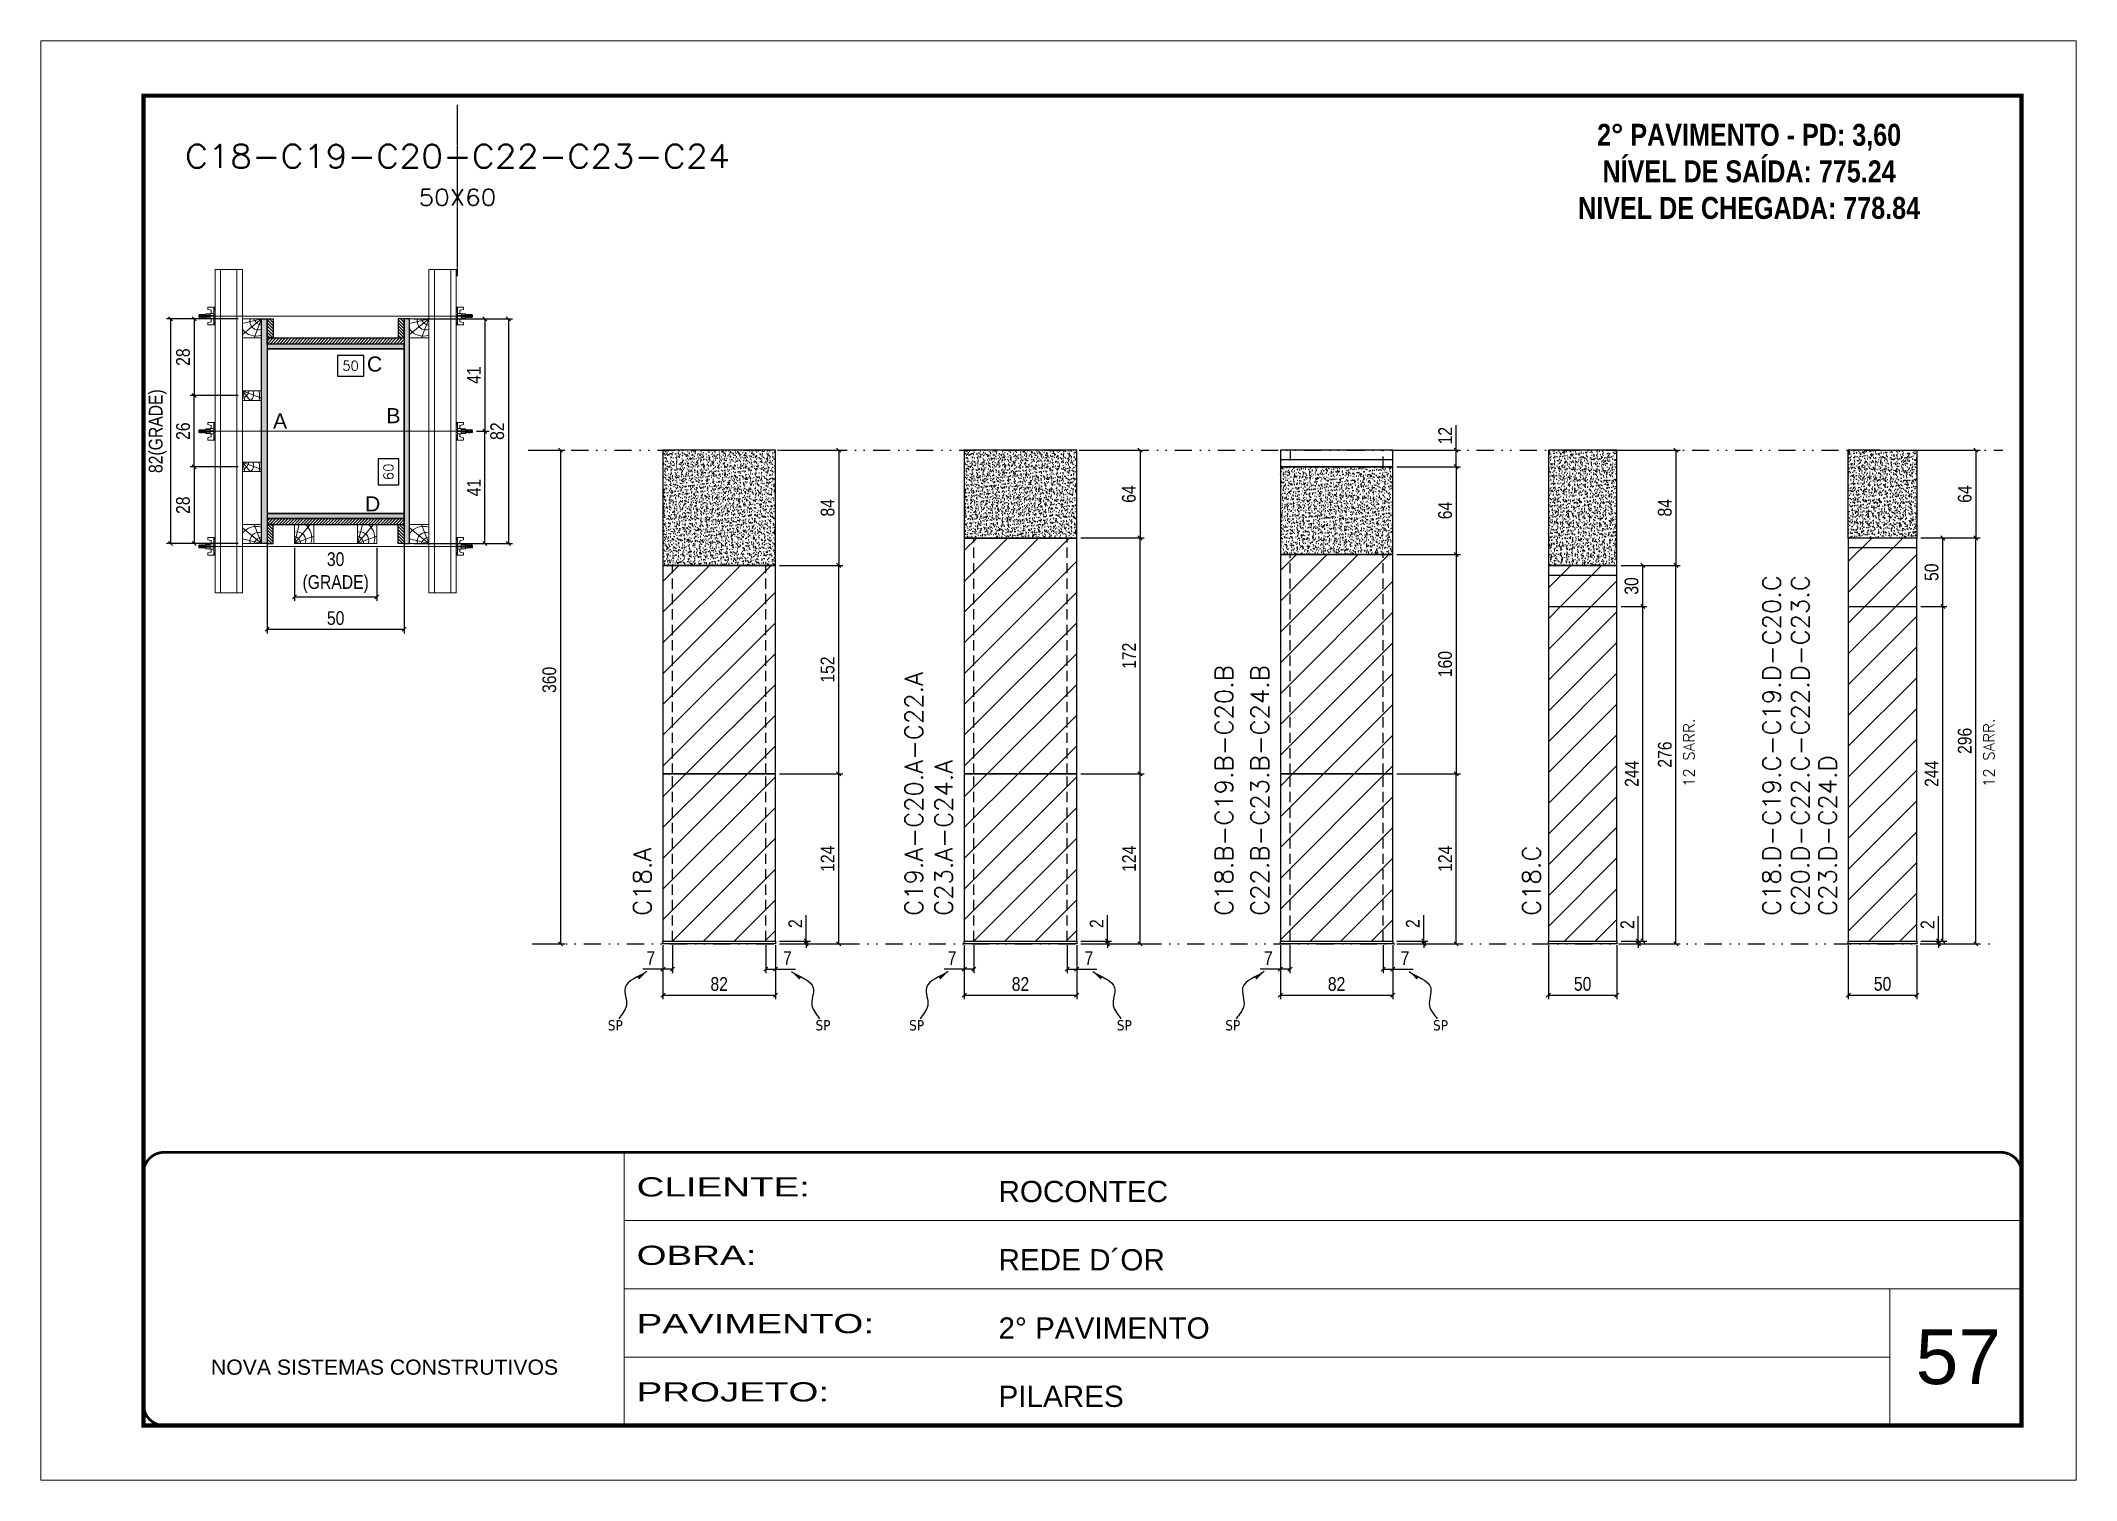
# Model space of a CAD drawing. Extents: x 2949 to 9203, y -16089 to 12527.
# Drawn here: x 2949 to 4434, y -4603 to -3553 of the extents above; entities that cross this region are included whole.
import ezdxf
from ezdxf.enums import TextEntityAlignment as Align

# ---------------------------------------------------------------- set-up
doc = ezdxf.new("R2010")
doc.units = 0
for name, pattern in [('CONTINUO', [0]), ('DASHED', [0.75, 0.5, -0.25]), ('DIVIDE2', [0.625, 0.25, -0.125, 0, -0.125, 0, -0.125]), ('HIDDEN', [0.375, 0.25, -0.125])]:
    doc.linetypes.add(name, pattern=pattern)
for name, color, linetype, lineweight in [('CARIMBO', 255, 'Continuous', 9), ('Folhas', 255, 'Continuous', 9), ('Hachura', 251, 'Continuous', 9), ('Madeira', 126, 'Continuous', 18), ('Perfil Metálico', 224, 'Continuous', 18), ('SARRAFO DE PRESSAO', 251, 'DASHED', 9), ('Texto Seção', 7, 'Continuous', 15)]:
    doc.layers.add(name, color=color, linetype=linetype, lineweight=lineweight)
for name, color, linetype in [('CHAPA', 1, 'Continuous'), ('COTA', 241, 'Continuous'), ('cotas', 4, 'Continuous'), ('MEIO_PONT', 93, 'Continuous'), ('NOMENCLATURA', 7, 'Continuous'), ('Nível', 160, 'Continuous'), ('Painéis', 200, 'Continuous'), ('SARR_2.2x7', 40, 'Continuous'), ('SARRAFO', 251, 'Continuous'), ('Sarrafo de Pressão', 42, 'HIDDEN'), ('texto', 7, 'Continuous'), ('Texto de Titulo', 7, 'Continuous'), ('Texto Qtd Sarr', 242, 'Continuous'), ('TEXTO_GERAL', 7, 'Continuous')]:
    doc.layers.add(name, color=color, linetype=linetype)
doc.styles.add('ARIAL', font='arial.ttf')
doc.styles.add('COTA TECNICA', font='techl___.ttf', dxfattribs={"height": 10})
doc.styles.add('COTA TECNICA 2X', font='techl___.ttf', dxfattribs={"height": 10})
doc.styles.add('COTA TECNICA-50', font='techl___.ttf', dxfattribs={"height": 10})
doc.styles.add('REGUA-120', font='ROMANS.shx', dxfattribs={"height": 15})
doc.styles.add('ROMANC', font='techb___.ttf', dxfattribs={"height": 2.5})
doc.styles.add('ROMANS', font='romans.shx')
doc.styles.get("Standard").update_dxf_attribs({"font": 'arial.ttf'})
doc.styles.add('Tecnologia', font='')
doc.styles.get('Tecnologia').set_extended_font_data('Forgotten Futurist')
doc.dimstyles.new('COTA PAINEL-50', dxfattribs={"dimtxt": 10, "dimasz": 3, "dimexe": 3, "dimexo": 3, "dimgap": 3, "dimtad": 1, "dimdec": 1, "dimzin": 12, "dimdsep": 46, "dimtxsty": 'COTA TECNICA-50', "dimblk1": 'OBLIQUE', "dimblk2": 'OBLIQUE', "dimsah": 1, "dimcen": 0.9, "dimclrd": 4, "dimclre": 4, "dimclrt": 240, "dimadec": 1, "dimazin": 3, "dimtfac": 1, "dimtdec": 1, "dimtmove": 0, "dimatfit": 3, "dimfxl": 1, "dimtolj": 1, "dimtzin": 12, "dimarcsym": 0})
doc.dimstyles.new('PAINEL', dxfattribs={"dimtxt": 10, "dimasz": 3, "dimexe": 3, "dimexo": 3, "dimgap": 3, "dimtad": 1, "dimdec": 1, "dimzin": 12, "dimdsep": 46, "dimtxsty": 'COTA TECNICA', "dimblk1": 'OBLIQUE', "dimblk2": 'OBLIQUE', "dimsah": 1, "dimcen": 0.9, "dimclrd": 4, "dimclre": 4, "dimclrt": 240, "dimadec": 1, "dimazin": 3, "dimtfac": 1, "dimtdec": 1, "dimtmove": 0, "dimatfit": 3, "dimfxl": 1, "dimtolj": 1, "dimtzin": 12, "dimarcsym": 0})
doc.dimstyles.new('SECAO PILAR', dxfattribs={"dimtxt": 10, "dimasz": 3, "dimexe": 3, "dimexo": 3, "dimgap": 3, "dimtad": 1, "dimdec": 1, "dimlfac": 0.5, "dimzin": 12, "dimdsep": 46, "dimtxsty": 'COTA TECNICA 2X', "dimblk1": 'OBLIQUE', "dimblk2": 'OBLIQUE', "dimsah": 1, "dimcen": 0.9, "dimclrd": 256, "dimclre": 256, "dimclrt": 256, "dimadec": 1, "dimazin": 3, "dimtfac": 1, "dimtdec": 1, "dimtmove": 0, "dimatfit": 3, "dimfxl": 1, "dimtolj": 1, "dimtzin": 12, "dimarcsym": 0})
doc.dimstyles.new('SECÇÃO 2', dxfattribs={"dimtxt": 7, "dimasz": 6, "dimexe": 0.18, "dimexo": 2, "dimgap": -4, "dimtad": 3, "dimdec": 1, "dimlfac": 0.5, "dimzin": 12, "dimdsep": 46, "dimtxsty": 'ROMANS', "dimblk": 'ARCHTICK', "dimcen": 0.09, "dimse1": 1, "dimse2": 1, "dimsd1": 1, "dimsd2": 1, "dimclrd": 180, "dimclre": 5, "dimclrt": 1, "dimadec": 0, "dimazin": 3, "dimtfac": 1, "dimtdec": 1, "dimtofl": 0, "dimtmove": 0, "dimatfit": 3, "dimldrblk": 'ARCHTICK', "dimfxl": 1, "dimtolj": 1, "dimtzin": 0, "dimarcsym": 0})
doc.dimstyles.get("Standard").update_dxf_attribs({"dimtxt": 0.18, "dimasz": 0.18, "dimexe": 0.18, "dimexo": 0.0625, "dimgap": 0.09, "dimtad": 0, "dimtih": 1, "dimtoh": 1, "dimdec": 4, "dimzin": 0, "dimdsep": 46, "dimtxsty": 'Standard', "dimcen": 0.09, "dimadec": 0, "dimazin": 0, "dimtfac": 1, "dimtdec": 4, "dimtofl": 0, "dimtmove": 0, "dimatfit": 3, "dimfxl": 1, "dimtolj": 1, "dimtzin": 0, "dimarcsym": 0})
pattern_1 = [(45, (71.937, 0), (-11.22532, 11.22532), [])]
pattern_2 = [(45, (51.4, 0), (-11.22532, 11.22532), [])]
pattern_3 = [(45, (31.358, 0), (-11.22532, 11.22532), [])]
pattern_4 = [(45, (70.199, 0), (-11.22532, 11.22532), [])]
pattern_5 = [(45, (-147.89, 0), (-11.22532, 11.22532), [])]

msp = doc.modelspace()

# ---------------------------------------------------------------- texts
at = {"layer": 'CARIMBO', "style": 'ARIAL'}
msp.add_text('57', height=40, dxfattribs=at).set_placement((4316.89, -4533.17))
at = {"layer": 'NOMENCLATURA', "color": 2, "insert": (4195.36, -3587.26), "char_height": 16, "attachment_point": 2, "style": 'ROMANC'}
msp.add_mtext_dynamic_manual_height_columns('\\P2° PAVIMENTO - PD: 3,60\\PNÍVEL DE SAÍDA: 775.24\\PNIVEL DE CHEGADA: 778.84', width=300.2766, gutter_width=1, heights=[0], dxfattribs=at)
at = {"layer": 'texto', "color": 0, "char_height": 7.5, "attachment_point": 5}
for insert in [(3368.19, -4271.52), (3519.74, -4271.52), (3588.01, -4271.52), (3739.57, -4271.52), (3818.67, -4271.52), (3970.22, -4271.52)]:
    msp.add_mtext('{\\fTahoma|b0|i0|c0|p34;\\C4;SP}', dxfattribs=dict(at, insert=insert))
at = {"layer": 'Texto Seção', "linetype": 'Continuous', "style": 'ROMANS'}
for p in [(4155.46, -4097.69), (4374.29, -4097.69)]:
    msp.add_text('12 SARR.', height=8, rotation=90, dxfattribs=at).set_placement(p)
at = {"layer": 'Texto Seção', "char_height": 13, "width": 285.3299, "attachment_point": 7, "rotation": 90, "style": 'REGUA-120'}
for s, insert in [('C18.D-C19.C-C19.D-C20.C', (4218.28, -4191.57)), ('C20.D-C22.C-C22.D-C23.C', (4239.16, -4191.57)), ('C19.A-C20.A-C22.A', (3592.54, -4191.57)), ('C18.B-C19.B-C20.B', (3818.77, -4191.57)), ('C22.B-C23.B-C24.B', (3844.9, -4191.57)), ('C23.A-C24.A', (3614.24, -4191.57)), ('C23.D-C24.D', (4259.16, -4191.57)), ('C18.A', (3394.42, -4191.57)), ('C18.C', (4043.13, -4191.57))]:
    msp.add_mtext(s, dxfattribs=dict(at, insert=insert))
at = {"layer": 'TEXTO_GERAL', "style": 'ARIAL'}
for s, p in [('C', (3192.6, -3789.15)), ('A', (3123.65, -3830.69)), ('B', (3206.36, -3826.78)), ('D', (3191.2, -3891.14))]:
    msp.add_text(s, height=11, dxfattribs=at).set_placement(p, align=Align.MIDDLE_CENTER)

# ---------------------------------------------------------------- blocks, each defined once
blk = doc.blocks.new('9999999999')
at = {"color": 30, "linetype": 'CONTINUO'}
for p, q in [((98564.6, 34230.2), (98564.6, 34429.4)), ((98564.6, 34379.6), (99584, 34379.6)), ((98564.6, 34329.8), (99488, 34329.8)), ((99584, 34329.8), (99488, 34329.8)), ((99488, 34329.8), (99488, 34230.2)), ((98564.6, 34280), (99488, 34280))]:
    blk.add_line(p, q, dxfattribs=at)
at = {"color": 30, "linetype": 'CONTINUO', "const_width": 2}
blk.add_lwpolyline([(99584, 34230.2), (99584, 34414.4, 0.414214), (99569, 34429.4), (98229, 34429.4, 0.414214), (98214, 34414.4), (98214, 34245.2, 0.414214), (98229, 34230.2), (99584, 34230.2)], format="xyb", dxfattribs=at)
at = {"layer": 'Folhas'}
blk.add_lwpolyline([(98139, 34190.2), (99624, 34190.2), (99624, 35240.2), (98139, 35240.2)], close=True, dxfattribs=at)
at = {"layer": 'Folhas', "color": 30, "const_width": 3}
blk.add_lwpolyline([(98214, 34230.2), (99584, 34230.2), (99584, 35200.2), (98214, 35200.2)], close=True, dxfattribs=at)
at = {"color": 7, "linetype": 'Continuous', "ltscale": 5, "style": 'ARIAL'}
for s, height, p in [('ROCONTEC', 15.48, (98837.7, 34393.1)), ('REDE D´OR', 15.48, (98837.7, 34343.3)), ('2° PAVIMENTO', 15.483, (98837.7, 34293.5)), ('NOVA SISTEMAS CONSTRUTIVOS', 11.059, (98263.2, 34267.2)), ('PILARES', 15.48, (98837.7, 34243.7))]:
    blk.add_text(s, height=height, dxfattribs=at).set_placement(p)
at = {"layer": 'Folhas', "color": 7, "style": 'Tecnologia', "width": 1.5}
for s, p in [('CLIENTE:', (98573.7, 34397.2)), ('OBRA:', (98573.7, 34347.3)), ('PAVIMENTO:', (98573.7, 34297.5)), ('PROJETO:', (98573.7, 34247.7))]:
    blk.add_text(s, height=14, dxfattribs=at).set_placement(p)
blk = doc.blocks.new('*D1947')
at = {"layer": 'COTA', "color": 180, "lineweight": -2, "transparency": 16777216}
for p, q in [((3210.2, -3858.3), (3195.2, -3858.3)), ((3195.2, -3858.3), (3195.2, -3877.3)), ((3210.2, -3877.3), (3210.2, -3858.3)), ((3195.2, -3877.3), (3210.2, -3877.3))]:
    blk.add_line(p, q, dxfattribs=at)
at = {"layer": 'Defpoints', "color": 0, "transparency": 16777216}
for p in [(3114.2, -3778.1), (3114.2, -3898.1), (3214.2, -3898.1)]:
    blk.add_point(p, dxfattribs=at)
at = {"layer": 'COTA', "color": 1, "transparency": 16777216, "insert": (3202.7, -3867.8), "char_height": 7, "attachment_point": 5, "rotation": 90, "style": 'ROMANS'}
blk.add_mtext('\\A1;60', dxfattribs=at)
blk = doc.blocks.new('_ArchTick')
at = {"color": 0, "linetype": 'ByBlock', "const_width": 0.15}
blk.add_lwpolyline([(-0.5, -0.5), (0.5, 0.5)], dxfattribs=at)
blk = doc.blocks.new('_Oblique')
at = {"color": 0, "linetype": 'ByBlock', "lineweight": -2}
blk.add_line((-0.5, -0.5), (0.5, 0.5), dxfattribs=at)
blk = doc.blocks.new('*D1948')
at = {"layer": 'COTA', "lineweight": -2, "transparency": 16777216}
for p, q in [((3221.2, -3756.1), (3293.2, -3756.1)), ((3290.2, -3756.1), (3290.2, -3920.1)), ((3221.2, -3920.1), (3293.2, -3920.1))]:
    blk.add_line(p, q, dxfattribs=at)
at = {"layer": 'Defpoints', "color": 0, "transparency": 16777216}
for p in [(3218.2, -3756.1), (3218.2, -3920.1), (3290.2, -3920.1)]:
    blk.add_point(p, dxfattribs=at)
at = {"layer": 'COTA', "lineweight": -2, "transparency": 16777216, "xscale": 3, "yscale": 3, "zscale": 3}
for p, rotation in [((3290.2, -3756.1), 90), ((3290.2, -3920.1), 270)]:
    blk.add_blockref('_Oblique', p, dxfattribs=dict(at, rotation=rotation))
at = {"layer": 'COTA', "transparency": 16777216, "insert": (3282.1, -3838.1), "char_height": 10, "attachment_point": 5, "rotation": 90, "style": 'COTA TECNICA 2X'}
blk.add_mtext('\\A1;82', dxfattribs=at)
blk = doc.blocks.new('*D1949')
at = {"layer": 'COTA', "lineweight": -2, "transparency": 16777216}
for p, q in [((3255.2, -3756.1), (3276.1, -3756.1)), ((3273.1, -3756.1), (3273.1, -3838.2)), ((3267, -3838.2), (3276.1, -3838.2))]:
    blk.add_line(p, q, dxfattribs=at)
at = {"layer": 'Defpoints', "color": 0, "transparency": 16777216}
for p in [(3252.2, -3756.1), (3264, -3838.2), (3273.1, -3838.2)]:
    blk.add_point(p, dxfattribs=at)
at = {"layer": 'COTA', "lineweight": -2, "transparency": 16777216, "xscale": 3, "yscale": 3, "zscale": 3}
for p, rotation in [((3273.1, -3756.1), 90), ((3273.1, -3838.2), 270)]:
    blk.add_blockref('_Oblique', p, dxfattribs=dict(at, rotation=rotation))
at = {"layer": 'COTA', "transparency": 16777216, "insert": (3265, -3797.2), "char_height": 10, "attachment_point": 5, "rotation": 90, "style": 'COTA TECNICA 2X'}
blk.add_mtext('\\A1;41', dxfattribs=at)
blk = doc.blocks.new('*D1950')
at = {"layer": 'COTA', "lineweight": -2, "transparency": 16777216}
for p, q in [((3267, -3838.2), (3276.1, -3838.2)), ((3273.1, -3920.1), (3273.1, -3838.2)), ((3255.2, -3920.1), (3276.1, -3920.1))]:
    blk.add_line(p, q, dxfattribs=at)
at = {"layer": 'Defpoints', "color": 0, "transparency": 16777216}
for p in [(3264, -3838.2), (3273.1, -3838.2), (3252.2, -3920.1)]:
    blk.add_point(p, dxfattribs=at)
at = {"layer": 'COTA', "lineweight": -2, "transparency": 16777216, "xscale": 3, "yscale": 3, "zscale": 3}
for p, rotation in [((3273.1, -3838.2), 90), ((3273.1, -3920.1), 270)]:
    blk.add_blockref('_Oblique', p, dxfattribs=dict(at, rotation=rotation))
at = {"layer": 'COTA', "transparency": 16777216, "insert": (3265, -3879.2), "char_height": 10, "attachment_point": 5, "rotation": 90, "style": 'COTA TECNICA 2X'}
blk.add_mtext('\\A1;41', dxfattribs=at)
blk = doc.blocks.new('*D1951')
at = {"layer": 'COTA', "color": 180, "lineweight": -2, "transparency": 16777216}
for p, q in [((3184.8, -3782.9), (3165.5, -3782.9)), ((3165.5, -3782.9), (3165.5, -3797.9)), ((3184.8, -3797.9), (3184.8, -3782.9)), ((3165.5, -3797.9), (3184.8, -3797.9))]:
    blk.add_line(p, q, dxfattribs=at)
at = {"layer": 'Defpoints', "color": 0, "transparency": 16777216}
for p in [(3114.2, -3778.1), (3214.2, -3778.1), (3214.2, -3801.9)]:
    blk.add_point(p, dxfattribs=at)
at = {"layer": 'COTA', "color": 1, "transparency": 16777216, "insert": (3175.1, -3790.4), "char_height": 7, "attachment_point": 5, "style": 'ROMANS'}
blk.add_mtext('\\A1;50', dxfattribs=at)
blk = doc.blocks.new('titulo1')
at = {"layer": 'Defpoints', "color": 252, "linetype": 'HIDDEN', "ltscale": 2}
blk.add_line((0, 0), (0, 125), dxfattribs=at)
at = {"layer": 'Defpoints', "style": 'ROMANS', "oblique": 15}
blk.add_attdef('FOLHA', text='', height=10, dxfattribs=at).set_placement((0, 15.6), align=Align.MIDDLE_CENTER)
at = {"layer": 'Texto Qtd Sarr', "color": 3, "style": 'ROMANS', "oblique": 15}
for tag, height, p in [('TITULO', 17, (0, 71.4)), ('SEÇÃO', 12, (0, 41.5))]:
    blk.add_attdef(tag, text='', height=height, dxfattribs=at).set_placement(p, align=Align.MIDDLE_CENTER)
blk = doc.blocks.new('PONTALETE')
at = {"layer": 'Madeira'}
for q in [(2.71, 7), (7, 5.76), (7, 1.74)]:
    blk.add_line((0, 0), q, dxfattribs=at)
blk.add_lwpolyline([(0, 0), (7, 0), (7, 7), (0, 7)], close=True, dxfattribs=at)
for centre, radius, start, end in [((2.04, 0.06), 6.23, 37.28179, 109.09128), ((1.09, 0.9), 3.19, 343.60304, 109.98471), ((-0.21, -0.78), 3.09, 14.63219, 86.0383)]:
    blk.add_arc(centre, radius, start, end, dxfattribs=at)
blk = doc.blocks.new('*D1952')
at = {"layer": 'COTA', "lineweight": -2, "transparency": 16777216}
for p, q in [((3093.2, -3756.1), (3040.7, -3756.1)), ((3043.7, -3756.1), (3043.7, -3920.1)), ((3093.2, -3920.1), (3040.7, -3920.1))]:
    blk.add_line(p, q, dxfattribs=at)
at = {"layer": 'Defpoints', "color": 0, "transparency": 16777216}
for p in [(3096.2, -3756.1), (3043.7, -3920.1), (3096.2, -3920.1)]:
    blk.add_point(p, dxfattribs=at)
at = {"layer": 'COTA', "lineweight": -2, "transparency": 16777216, "xscale": 3, "yscale": 3, "zscale": 3}
for p, rotation in [((3043.7, -3756.1), 90), ((3043.7, -3920.1), 270)]:
    blk.add_blockref('_Oblique', p, dxfattribs=dict(at, rotation=rotation))
at = {"layer": 'COTA', "transparency": 16777216, "insert": (3034.4, -3838.1), "char_height": 10, "attachment_point": 5, "rotation": 90, "style": 'COTA TECNICA 2X'}
blk.add_mtext('\\A1;82(GRADE)', dxfattribs=at)
blk = doc.blocks.new('*D1953')
at = {"layer": 'COTA', "lineweight": -2, "transparency": 16777216}
for p, q in [((3093.2, -3864.1), (3058, -3864.1)), ((3061, -3864.1), (3061, -3920.1)), ((3093.2, -3920.1), (3058, -3920.1))]:
    blk.add_line(p, q, dxfattribs=at)
at = {"layer": 'Defpoints', "color": 0, "transparency": 16777216}
for p in [(3096.2, -3864.1), (3061, -3920.1), (3096.2, -3920.1)]:
    blk.add_point(p, dxfattribs=at)
at = {"layer": 'COTA', "lineweight": -2, "transparency": 16777216, "xscale": 3, "yscale": 3, "zscale": 3}
for p, rotation in [((3061, -3864.1), 90), ((3061, -3920.1), 270)]:
    blk.add_blockref('_Oblique', p, dxfattribs=dict(at, rotation=rotation))
at = {"layer": 'COTA', "transparency": 16777216, "insert": (3052.9, -3892.1), "char_height": 10, "attachment_point": 5, "rotation": 90, "style": 'COTA TECNICA 2X'}
blk.add_mtext('\\A1;28', dxfattribs=at)
blk = doc.blocks.new('MEIO PONTALETE')
at = {"layer": 'Madeira'}
for q in [(2.71, 7), (3.5, 2.88), (3.5, 0.87)]:
    blk.add_line((0, 0), q, dxfattribs=at)
blk.add_lwpolyline([(0, 0), (3.5, 0), (3.5, 7), (0, 7)], close=True, dxfattribs=at)
for centre, radius, start, end in [((2.04, 0.06), 6.23, 76.44987, 109.09128), ((1.09, 0.9), 3.19, 40.90626, 109.98471), ((-0.21, -0.78), 3.09, 14.63219, 86.0383)]:
    blk.add_arc(centre, radius, start, end, dxfattribs=at)
blk = doc.blocks.new('C')
at = {"layer": 'Hachura', "color": 0}
for p, q in [((0, 3.22), (0, -3.22)), ((0.45, 3.22), (0, 3.22)), ((0.46, 3.16), (0, 3.16)), ((0.46, 3.05), (0, 3.05)), ((0.46, 2.88), (0, 2.88)), ((0, 2.75), (0, -1.16)), ((0.46, 2.65), (0, 2.65)), ((0.46, 2.23), (0, 2.23)), ((0.46, 1.51), (0, 1.51)), ((0.39, 0.49), (0.17, 0.49)), ((0.45, -3.23), (0.45, 3.22)), ((0.45, 3.22), (2.58, 3.22)), ((1.74, 0.97), (0.45, 0.97)), ((1.45, 0.1), (0.45, 0.1)), ((1.35, 1.94), (1.35, 0.96)), ((2.58, 2.39), (1.47, 2.09)), ((1.74, -0.97), (1.74, 0.97)), ((1.74, 0.97), (1.74, 0.84)), ((1.74, 0.97), (1.74, 0.84)), ((1.74, 0.84), (3.35, 0.84)), ((3.35, 0.45), (1.74, 0.45)), ((2.58, 3.22), (2.58, 2.39)), ((3.32, 0.84), (3.32, -0.84)), ((3.35, 0.84), (3.35, -0.84)), ((3.68, 0.45), (3.35, 0.45)), ((3.84, -0.52), (3.35, 0.45)), ((3.35, 0.06), (3.67, -0.57)), ((3.68, 0.45), (4.16, -0.52)), ((3.72, 0.5), (4.25, -0.57)), ((4.37, -0.55), (3.83, 0.53)), ((4.15, 0.45), (3.93, 0.45)), ((4.42, -0.52), (3.93, 0.45)), ((4.15, 0.45), (4.26, 0.45)), ((4.26, 0.45), (4.74, -0.52)), ((4.3, 0.5), (4.83, -0.57)), ((4.95, -0.55), (4.41, 0.53)), ((4.51, 0.45), (4.84, 0.45)), ((5, -0.52), (4.51, 0.45)), ((4.84, 0.45), (5.32, -0.52)), ((4.88, 0.5), (5.41, -0.57)), ((5.53, -0.55), (4.99, 0.53)), ((5.58, -0.52), (5.09, 0.45)), ((5.42, 0.45), (5.09, 0.45)), ((5.58, -0.52), (5.09, 0.45)), ((5.42, 0.45), (5.74, -0.19)), ((5.46, 0.5), (5.74, -0.07)), ((5.74, 0.19), (5.57, 0.53)), ((5.74, 0.32), (5.68, 0.45)), ((5.68, 0.45), (5.74, 0.45)), ((5.74, 0.45), (5.9, 0.29)), ((5.74, 0.45), (5.74, -0.52)), ((5.9, -0.36), (5.9, 0.29)), ((0.45, 0), (0, 0)), ((0.46, -1.52), (0, -1.52)), ((0.46, -2.23), (0, -2.23)), ((0.46, -2.65), (0, -2.65)), ((0.46, -2.88), (0, -2.88)), ((0.46, -3.05), (0, -3.05)), ((0.46, -3.16), (0, -3.16)), ((0, -3.22), (2.57, -3.22)), ((0.08, -0.48), (0.29, -0.48)), ((0.29, -0.48), (0.4, -0.48)), ((0.45, 0), (0.45, -0.97)), ((0.45, -0.16), (1.45, -0.16)), ((0.45, -0.65), (0.45, -0.32)), ((0.45, -3.23), (0.45, -0.65)), ((0.45, -0.97), (1.74, -0.97)), ((1.35, -1.94), (1.35, -0.97)), ((2.58, -2.39), (1.47, -2.1)), ((3.35, -0.32), (1.74, -0.32)), ((3.35, -0.84), (1.74, -0.84)), ((2.58, -3.23), (2.58, -2.39)), ((3.35, -0.07), (3.58, -0.52)), ((3.35, -0.52), (3.58, -0.52)), ((3.84, -0.52), (4.16, -0.52)), ((4.42, -0.52), (4.74, -0.52)), ((4.63, -0.52), (4.74, -0.52)), ((5, -0.52), (5.32, -0.52)), ((5.58, -0.52), (5.74, -0.52)), ((5.74, -0.52), (5.9, -0.36)), ((5.74, -0.52), (5.74, -0.52))]:
    blk.add_line(p, q, dxfattribs=at)
for centre, radius, start, end in [((1.52, 1.94), 0.161, 104.74356, 180), ((1.44, -0.03), 0.129, 272.69497, 87.30503), ((3.81, 0.39), 0.143, 25.56881, 154.43119), ((4.39, 0.39), 0.143, 25.56881, 154.43119), ((4.97, 0.39), 0.143, 25.56881, 154.43119), ((5.55, 0.39), 0.143, 25.56881, 154.43119), ((0.17, -0.37), 0.174, 221.74404, 317.85924), ((1.52, -1.94), 0.161, 180, 255.25644), ((3.71, -0.4), 0.174, 222.14076, 318.25596), ((4.29, -0.4), 0.174, 222.14076, 318.25596), ((4.87, -0.4), 0.174, 222.14076, 318.25596), ((5.45, -0.4), 0.174, 222.14076, 318.25596), ((5.61, -0.4), 0.174, 317.85924, 318.25596)]:
    blk.add_arc(centre, radius, start, end, dxfattribs=at)
blk = doc.blocks.new('*D1954')
at = {"layer": 'COTA', "lineweight": -2, "transparency": 16777216}
for p, q in [((3093.2, -3756.1), (3058, -3756.1)), ((3061, -3756.1), (3061, -3812.1)), ((3093.2, -3812.1), (3058, -3812.1))]:
    blk.add_line(p, q, dxfattribs=at)
at = {"layer": 'Defpoints', "color": 0, "transparency": 16777216}
for p in [(3096.2, -3756.1), (3061, -3812.1), (3096.2, -3812.1)]:
    blk.add_point(p, dxfattribs=at)
at = {"layer": 'COTA', "lineweight": -2, "transparency": 16777216, "xscale": 3, "yscale": 3, "zscale": 3}
for p, rotation in [((3061, -3756.1), 90), ((3061, -3812.1), 270)]:
    blk.add_blockref('_Oblique', p, dxfattribs=dict(at, rotation=rotation))
at = {"layer": 'COTA', "transparency": 16777216, "insert": (3052.9, -3784.1), "char_height": 10, "attachment_point": 5, "rotation": 90, "style": 'COTA TECNICA 2X'}
blk.add_mtext('\\A1;28', dxfattribs=at)
blk = doc.blocks.new('*D1975')
at = {"layer": 'cotas', "color": 4, "linetype": 'ByBlock', "lineweight": -2, "transparency": 16777216}
for p, q in [((3307.6, -3852), (3331.3, -3852)), ((3328.3, -3852), (3328.3, -4212)), ((3307.6, -4212), (3331.3, -4212))]:
    blk.add_line(p, q, dxfattribs=at)
at = {"layer": 'Defpoints', "color": 0, "linetype": 'ByBlock', "transparency": 16777216}
for p in [(3304.6, -3852), (3304.6, -4212), (3328.3, -4212)]:
    blk.add_point(p, dxfattribs=at)
at = {"layer": 'cotas', "color": 4, "linetype": 'ByBlock', "lineweight": -2, "transparency": 16777216, "xscale": 3, "yscale": 3, "zscale": 3}
for p, rotation in [((3328.3, -3852), 90), ((3328.3, -4212), 270)]:
    blk.add_blockref('_Oblique', p, dxfattribs=dict(at, rotation=rotation))
at = {"layer": 'cotas', "color": 240, "linetype": 'ByBlock', "transparency": 16777216, "insert": (3320.1, -4019.5), "char_height": 10, "attachment_point": 5, "rotation": 90, "style": 'COTA TECNICA'}
blk.add_mtext('\\A1;360', dxfattribs=at)
blk = doc.blocks.new('*D1955')
at = {"layer": 'COTA', "color": 4, "lineweight": -2, "transparency": 16777216}
for p, q in [((3622.8, -4213), (3622.8, -4252.5)), ((3704.8, -4213), (3704.8, -4252.5)), ((3622.8, -4249.5), (3704.8, -4249.5))]:
    blk.add_line(p, q, dxfattribs=at)
at = {"layer": 'Defpoints', "color": 0, "transparency": 16777216}
for p in [(3622.8, -4210), (3704.8, -4210), (3704.8, -4249.5)]:
    blk.add_point(p, dxfattribs=at)
at = {"layer": 'COTA', "color": 4, "lineweight": -2, "transparency": 16777216, "xscale": 3, "yscale": 3, "zscale": 3, "rotation": 180}
blk.add_blockref('_Oblique', (3622.8, -4249.5), dxfattribs=at)
at = {"layer": 'COTA', "color": 4, "lineweight": -2, "transparency": 16777216, "xscale": 3, "yscale": 3, "zscale": 3}
blk.add_blockref('_Oblique', (3704.8, -4249.5), dxfattribs=at)
at = {"layer": 'COTA', "color": 240, "transparency": 16777216, "insert": (3663.8, -4241.4), "char_height": 10, "attachment_point": 5, "style": 'COTA TECNICA'}
blk.add_mtext('\\A1;82', dxfattribs=at)
blk = doc.blocks.new('*D1956')
at = {"layer": 'COTA', "color": 4, "lineweight": -2, "transparency": 16777216}
for p, q in [((3707.8, -4088), (3754, -4088)), ((3751, -4212), (3751, -4088)), ((3707.8, -4212), (3754, -4212))]:
    blk.add_line(p, q, dxfattribs=at)
at = {"layer": 'Defpoints', "color": 0, "transparency": 16777216}
for p in [(3704.8, -4088), (3751, -4088), (3704.8, -4212)]:
    blk.add_point(p, dxfattribs=at)
at = {"layer": 'COTA', "color": 4, "lineweight": -2, "transparency": 16777216, "xscale": 3, "yscale": 3, "zscale": 3}
for p, rotation in [((3751, -4088), 90), ((3751, -4212), 270)]:
    blk.add_blockref('_Oblique', p, dxfattribs=dict(at, rotation=rotation))
at = {"layer": 'COTA', "color": 240, "transparency": 16777216, "insert": (3743, -4150), "char_height": 10, "attachment_point": 5, "rotation": 90, "style": 'COTA TECNICA-50'}
blk.add_mtext('\\A1;124', dxfattribs=at)
blk = doc.blocks.new('*D1957')
at = {"layer": 'COTA', "color": 4, "lineweight": -2, "transparency": 16777216}
for p, q in [((3727.3, -4210), (3727.3, -4191.2)), ((3707.8, -4210), (3730.3, -4210)), ((3707.8, -4212), (3730.3, -4212)), ((3727.3, -4212), (3727.3, -4210)), ((3727.3, -4212), (3727.3, -4215))]:
    blk.add_line(p, q, dxfattribs=at)
at = {"layer": 'Defpoints', "color": 0, "transparency": 16777216}
for p in [(3704.8, -4210), (3704.8, -4212), (3727.3, -4212)]:
    blk.add_point(p, dxfattribs=at)
at = {"layer": 'COTA', "color": 4, "lineweight": -2, "transparency": 16777216, "xscale": 3, "yscale": 3, "zscale": 3}
for p, rotation in [((3727.3, -4210), 270), ((3727.3, -4212), 90)]:
    blk.add_blockref('_Oblique', p, dxfattribs=dict(at, rotation=rotation))
at = {"layer": 'COTA', "color": 240, "transparency": 16777216, "insert": (3719.3, -4197.3), "char_height": 10, "attachment_point": 5, "rotation": 90, "style": 'COTA TECNICA-50'}
blk.add_mtext('\\A1;2', dxfattribs=at)
blk = doc.blocks.new('*D1958')
at = {"layer": 'COTA', "color": 4, "linetype": 'ByBlock', "lineweight": -2, "transparency": 16777216}
for p, q in [((3707.8, -3916), (3754, -3916)), ((3751, -4088), (3751, -3916)), ((3707.8, -4088), (3754, -4088))]:
    blk.add_line(p, q, dxfattribs=at)
at = {"layer": 'Defpoints', "color": 0, "linetype": 'ByBlock', "transparency": 16777216}
for p in [(3704.8, -3916), (3751, -3916), (3704.8, -4088)]:
    blk.add_point(p, dxfattribs=at)
at = {"layer": 'COTA', "color": 4, "linetype": 'ByBlock', "lineweight": -2, "transparency": 16777216, "xscale": 3, "yscale": 3, "zscale": 3}
for p, rotation in [((3751, -3916), 90), ((3751, -4088), 270)]:
    blk.add_blockref('_Oblique', p, dxfattribs=dict(at, rotation=rotation))
at = {"layer": 'COTA', "color": 240, "linetype": 'ByBlock', "transparency": 16777216, "insert": (3743, -4002), "char_height": 10, "attachment_point": 5, "rotation": 90, "style": 'COTA TECNICA'}
blk.add_mtext('\\A1;172', dxfattribs=at)
blk = doc.blocks.new('*D1959')
at = {"layer": 'COTA', "color": 4, "linetype": 'ByBlock', "lineweight": -2, "transparency": 16777216}
for p, q in [((3707.8, -3852), (3754, -3852)), ((3751, -3852), (3751, -3916)), ((3707.8, -3916), (3754, -3916))]:
    blk.add_line(p, q, dxfattribs=at)
at = {"layer": 'Defpoints', "color": 0, "linetype": 'ByBlock', "transparency": 16777216}
for p in [(3704.8, -3852), (3704.8, -3916), (3751, -3916)]:
    blk.add_point(p, dxfattribs=at)
at = {"layer": 'COTA', "color": 4, "linetype": 'ByBlock', "lineweight": -2, "transparency": 16777216, "xscale": 3, "yscale": 3, "zscale": 3}
for p, rotation in [((3751, -3852), 90), ((3751, -3916), 270)]:
    blk.add_blockref('_Oblique', p, dxfattribs=dict(at, rotation=rotation))
at = {"layer": 'COTA', "color": 240, "linetype": 'ByBlock', "transparency": 16777216, "insert": (3742.9, -3884), "char_height": 10, "attachment_point": 5, "rotation": 90, "style": 'COTA TECNICA'}
blk.add_mtext('\\A1;64', dxfattribs=at)
blk = doc.blocks.new('*D1960')
at = {"layer": 'COTA', "color": 4, "lineweight": -2, "transparency": 16777216}
for p, q in [((3853.4, -4213), (3853.4, -4252.5)), ((3935.4, -4213), (3935.4, -4252.5)), ((3853.4, -4249.5), (3935.4, -4249.5))]:
    blk.add_line(p, q, dxfattribs=at)
at = {"layer": 'Defpoints', "color": 0, "transparency": 16777216}
for p in [(3853.4, -4210), (3935.4, -4210), (3935.4, -4249.5)]:
    blk.add_point(p, dxfattribs=at)
at = {"layer": 'COTA', "color": 4, "lineweight": -2, "transparency": 16777216, "xscale": 3, "yscale": 3, "zscale": 3, "rotation": 180}
blk.add_blockref('_Oblique', (3853.4, -4249.5), dxfattribs=at)
at = {"layer": 'COTA', "color": 4, "lineweight": -2, "transparency": 16777216, "xscale": 3, "yscale": 3, "zscale": 3}
blk.add_blockref('_Oblique', (3935.4, -4249.5), dxfattribs=at)
at = {"layer": 'COTA', "color": 240, "transparency": 16777216, "insert": (3894.4, -4241.4), "char_height": 10, "attachment_point": 5, "style": 'COTA TECNICA'}
blk.add_mtext('\\A1;82', dxfattribs=at)
blk = doc.blocks.new('*D1961')
at = {"layer": 'COTA', "color": 4, "lineweight": -2, "transparency": 16777216}
for p, q in [((3938.4, -4088), (3984.7, -4088)), ((3981.7, -4212), (3981.7, -4088)), ((3938.4, -4212), (3984.7, -4212))]:
    blk.add_line(p, q, dxfattribs=at)
at = {"layer": 'Defpoints', "color": 0, "transparency": 16777216}
for p in [(3935.4, -4088), (3981.7, -4088), (3935.4, -4212)]:
    blk.add_point(p, dxfattribs=at)
at = {"layer": 'COTA', "color": 4, "lineweight": -2, "transparency": 16777216, "xscale": 3, "yscale": 3, "zscale": 3}
for p, rotation in [((3981.7, -4088), 90), ((3981.7, -4212), 270)]:
    blk.add_blockref('_Oblique', p, dxfattribs=dict(at, rotation=rotation))
at = {"layer": 'COTA', "color": 240, "transparency": 16777216, "insert": (3973.6, -4150), "char_height": 10, "attachment_point": 5, "rotation": 90, "style": 'COTA TECNICA-50'}
blk.add_mtext('\\A1;124', dxfattribs=at)
blk = doc.blocks.new('*D1962')
at = {"layer": 'COTA', "color": 4, "lineweight": -2, "transparency": 16777216}
for p, q in [((3958, -4210), (3958, -4191.2)), ((3938.4, -4210), (3961, -4210)), ((3938.4, -4212), (3961, -4212)), ((3958, -4212), (3958, -4210)), ((3958, -4212), (3958, -4215))]:
    blk.add_line(p, q, dxfattribs=at)
at = {"layer": 'Defpoints', "color": 0, "transparency": 16777216}
for p in [(3935.4, -4210), (3935.4, -4212), (3958, -4212)]:
    blk.add_point(p, dxfattribs=at)
at = {"layer": 'COTA', "color": 4, "lineweight": -2, "transparency": 16777216, "xscale": 3, "yscale": 3, "zscale": 3}
for p, rotation in [((3958, -4210), 270), ((3958, -4212), 90)]:
    blk.add_blockref('_Oblique', p, dxfattribs=dict(at, rotation=rotation))
at = {"layer": 'COTA', "color": 240, "transparency": 16777216, "insert": (3950, -4197.3), "char_height": 10, "attachment_point": 5, "rotation": 90, "style": 'COTA TECNICA-50'}
blk.add_mtext('\\A1;2', dxfattribs=at)
blk = doc.blocks.new('*D1963')
at = {"layer": 'COTA', "color": 4, "linetype": 'ByBlock', "lineweight": -2, "transparency": 16777216}
for p, q in [((3938.4, -3864), (3984.7, -3864)), ((3981.7, -3864), (3981.7, -3928)), ((3938.4, -3928), (3984.7, -3928))]:
    blk.add_line(p, q, dxfattribs=at)
at = {"layer": 'Defpoints', "color": 0, "linetype": 'ByBlock', "transparency": 16777216}
for p in [(3935.4, -3864), (3935.4, -3928), (3981.7, -3928)]:
    blk.add_point(p, dxfattribs=at)
at = {"layer": 'COTA', "color": 4, "linetype": 'ByBlock', "lineweight": -2, "transparency": 16777216, "xscale": 3, "yscale": 3, "zscale": 3}
for p, rotation in [((3981.7, -3864), 90), ((3981.7, -3928), 270)]:
    blk.add_blockref('_Oblique', p, dxfattribs=dict(at, rotation=rotation))
at = {"layer": 'COTA', "color": 240, "linetype": 'ByBlock', "transparency": 16777216, "insert": (3973.6, -3896), "char_height": 10, "attachment_point": 5, "rotation": 90, "style": 'COTA TECNICA'}
blk.add_mtext('\\A1;64', dxfattribs=at)
blk = doc.blocks.new('*D1976')
at = {"layer": 'COTA', "color": 4, "linetype": 'ByBlock', "lineweight": -2, "transparency": 16777216}
for p, q in [((3938.4, -3928), (3984.7, -3928)), ((3981.7, -3928), (3981.7, -4088)), ((3938.4, -4088), (3984.7, -4088))]:
    blk.add_line(p, q, dxfattribs=at)
at = {"layer": 'Defpoints', "color": 0, "linetype": 'ByBlock', "transparency": 16777216}
for p in [(3935.4, -3928), (3935.4, -4088), (3981.7, -4088)]:
    blk.add_point(p, dxfattribs=at)
at = {"layer": 'COTA', "color": 4, "linetype": 'ByBlock', "lineweight": -2, "transparency": 16777216, "xscale": 3, "yscale": 3, "zscale": 3}
for p, rotation in [((3981.7, -3928), 90), ((3981.7, -4088), 270)]:
    blk.add_blockref('_Oblique', p, dxfattribs=dict(at, rotation=rotation))
at = {"layer": 'COTA', "color": 240, "linetype": 'ByBlock', "transparency": 16777216, "insert": (3973.6, -4008), "char_height": 10, "attachment_point": 5, "rotation": 90, "style": 'COTA TECNICA'}
blk.add_mtext('\\A1;160', dxfattribs=at)
blk = doc.blocks.new('*D1964')
at = {"layer": 'COTA', "color": 4, "lineweight": -2, "transparency": 16777216}
for p, q in [((4048.9, -4213), (4048.9, -4252.4)), ((4098.9, -4213), (4098.9, -4252.4)), ((4048.9, -4249.4), (4098.9, -4249.4))]:
    blk.add_line(p, q, dxfattribs=at)
at = {"layer": 'Defpoints', "color": 0, "transparency": 16777216}
for p in [(4048.9, -4210), (4098.9, -4210), (4098.9, -4249.4)]:
    blk.add_point(p, dxfattribs=at)
at = {"layer": 'COTA', "color": 4, "lineweight": -2, "transparency": 16777216, "xscale": 3, "yscale": 3, "zscale": 3, "rotation": 180}
blk.add_blockref('_Oblique', (4048.9, -4249.4), dxfattribs=at)
at = {"layer": 'COTA', "color": 4, "lineweight": -2, "transparency": 16777216, "xscale": 3, "yscale": 3, "zscale": 3}
blk.add_blockref('_Oblique', (4098.9, -4249.4), dxfattribs=at)
at = {"layer": 'COTA', "color": 240, "transparency": 16777216, "insert": (4073.9, -4241.3), "char_height": 10, "attachment_point": 5, "style": 'COTA TECNICA'}
blk.add_mtext('\\A1;50', dxfattribs=at)
blk = doc.blocks.new('*D1965')
at = {"layer": 'COTA', "color": 4, "lineweight": -2, "transparency": 16777216}
for p, q in [((4101.9, -3936), (4145, -3936)), ((4142, -4212), (4142, -3936)), ((4101.9, -4212), (4145, -4212))]:
    blk.add_line(p, q, dxfattribs=at)
at = {"layer": 'Defpoints', "color": 0, "transparency": 16777216}
for p in [(4098.9, -3936), (4142, -3936), (4098.9, -4212)]:
    blk.add_point(p, dxfattribs=at)
at = {"layer": 'COTA', "color": 4, "lineweight": -2, "transparency": 16777216, "xscale": 3, "yscale": 3, "zscale": 3}
for p, rotation in [((4142, -3936), 90), ((4142, -4212), 270)]:
    blk.add_blockref('_Oblique', p, dxfattribs=dict(at, rotation=rotation))
at = {"layer": 'COTA', "color": 240, "transparency": 16777216, "insert": (4133.9, -4074), "char_height": 10, "attachment_point": 5, "rotation": 90, "style": 'COTA TECNICA'}
blk.add_mtext('\\A1;276', dxfattribs=at)
blk = doc.blocks.new('*D1966')
at = {"layer": 'COTA', "color": 4, "lineweight": -2, "transparency": 16777216}
for p, q in [((4114.5, -4210), (4114.5, -4191.9)), ((4101.9, -4210), (4117.5, -4210)), ((4101.9, -4212), (4117.5, -4212)), ((4114.5, -4212), (4114.5, -4210)), ((4114.5, -4212), (4114.5, -4215))]:
    blk.add_line(p, q, dxfattribs=at)
at = {"layer": 'Defpoints', "color": 0, "transparency": 16777216}
for p in [(4098.9, -4210), (4098.9, -4212), (4114.5, -4210)]:
    blk.add_point(p, dxfattribs=at)
at = {"layer": 'COTA', "color": 4, "lineweight": -2, "transparency": 16777216, "xscale": 3, "yscale": 3, "zscale": 3}
for p, rotation in [((4114.5, -4210), 270), ((4114.5, -4212), 90)]:
    blk.add_blockref('_Oblique', p, dxfattribs=dict(at, rotation=rotation))
at = {"layer": 'COTA', "color": 240, "transparency": 16777216, "insert": (4106.5, -4198), "char_height": 10, "attachment_point": 5, "rotation": 90, "style": 'COTA TECNICA-50'}
blk.add_mtext('\\A1;2', dxfattribs=at)
blk = doc.blocks.new('*D1977')
at = {"layer": 'COTA', "color": 4, "linetype": 'ByBlock', "lineweight": -2, "transparency": 16777216}
for p, q in [((4101.9, -3966), (4120.8, -3966)), ((4117.8, -4210), (4117.8, -3966)), ((4101.9, -4210), (4120.8, -4210))]:
    blk.add_line(p, q, dxfattribs=at)
at = {"layer": 'Defpoints', "color": 0, "linetype": 'ByBlock', "transparency": 16777216}
for p in [(4098.9, -3966), (4117.8, -3966), (4098.9, -4210)]:
    blk.add_point(p, dxfattribs=at)
at = {"layer": 'COTA', "color": 4, "linetype": 'ByBlock', "lineweight": -2, "transparency": 16777216, "xscale": 3, "yscale": 3, "zscale": 3}
for p, rotation in [((4117.8, -3966), 90), ((4117.8, -4210), 270)]:
    blk.add_blockref('_Oblique', p, dxfattribs=dict(at, rotation=rotation))
at = {"layer": 'COTA', "color": 240, "linetype": 'ByBlock', "transparency": 16777216, "insert": (4109.7, -4088), "char_height": 10, "attachment_point": 5, "rotation": 90, "style": 'COTA TECNICA'}
blk.add_mtext('\\A1;244', dxfattribs=at)
blk = doc.blocks.new('*D1978')
at = {"layer": 'COTA', "color": 4, "linetype": 'ByBlock', "lineweight": -2, "transparency": 16777216}
for p, q in [((4101.9, -3936), (4120.8, -3936)), ((4117.8, -3966), (4117.8, -3936)), ((4101.9, -3966), (4120.8, -3966))]:
    blk.add_line(p, q, dxfattribs=at)
at = {"layer": 'Defpoints', "color": 0, "linetype": 'ByBlock', "transparency": 16777216}
for p in [(4098.9, -3936), (4117.8, -3936), (4098.9, -3966)]:
    blk.add_point(p, dxfattribs=at)
at = {"layer": 'COTA', "color": 4, "linetype": 'ByBlock', "lineweight": -2, "transparency": 16777216, "xscale": 3, "yscale": 3, "zscale": 3}
for p, rotation in [((4117.8, -3936), 90), ((4117.8, -3966), 270)]:
    blk.add_blockref('_Oblique', p, dxfattribs=dict(at, rotation=rotation))
at = {"layer": 'COTA', "color": 240, "linetype": 'ByBlock', "transparency": 16777216, "insert": (4109.6, -3951), "char_height": 10, "attachment_point": 5, "rotation": 90, "style": 'COTA TECNICA'}
blk.add_mtext('\\A1;30', dxfattribs=at)
blk = doc.blocks.new('*D1967')
at = {"layer": 'COTA', "color": 4, "lineweight": -2, "transparency": 16777216}
for p, q in [((4267.7, -4213), (4267.7, -4252.4)), ((4317.7, -4213), (4317.7, -4252.4)), ((4267.7, -4249.4), (4317.7, -4249.4))]:
    blk.add_line(p, q, dxfattribs=at)
at = {"layer": 'Defpoints', "color": 0, "transparency": 16777216}
for p in [(4267.7, -4210), (4317.7, -4210), (4317.7, -4249.4)]:
    blk.add_point(p, dxfattribs=at)
at = {"layer": 'COTA', "color": 4, "lineweight": -2, "transparency": 16777216, "xscale": 3, "yscale": 3, "zscale": 3, "rotation": 180}
blk.add_blockref('_Oblique', (4267.7, -4249.4), dxfattribs=at)
at = {"layer": 'COTA', "color": 4, "lineweight": -2, "transparency": 16777216, "xscale": 3, "yscale": 3, "zscale": 3}
blk.add_blockref('_Oblique', (4317.7, -4249.4), dxfattribs=at)
at = {"layer": 'COTA', "color": 240, "transparency": 16777216, "insert": (4292.7, -4241.3), "char_height": 10, "attachment_point": 5, "style": 'COTA TECNICA'}
blk.add_mtext('\\A1;50', dxfattribs=at)
blk = doc.blocks.new('*D1968')
at = {"layer": 'COTA', "color": 4, "lineweight": -2, "transparency": 16777216}
for p, q in [((4320.7, -3916), (4363.8, -3916)), ((4360.8, -4212), (4360.8, -3916)), ((4320.7, -4212), (4363.8, -4212))]:
    blk.add_line(p, q, dxfattribs=at)
at = {"layer": 'Defpoints', "color": 0, "transparency": 16777216}
for p in [(4317.7, -3916), (4360.8, -3916), (4317.7, -4212)]:
    blk.add_point(p, dxfattribs=at)
at = {"layer": 'COTA', "color": 4, "lineweight": -2, "transparency": 16777216, "xscale": 3, "yscale": 3, "zscale": 3}
for p, rotation in [((4360.8, -3916), 90), ((4360.8, -4212), 270)]:
    blk.add_blockref('_Oblique', p, dxfattribs=dict(at, rotation=rotation))
at = {"layer": 'COTA', "color": 240, "transparency": 16777216, "insert": (4352.7, -4064), "char_height": 10, "attachment_point": 5, "rotation": 90, "style": 'COTA TECNICA'}
blk.add_mtext('\\A1;296', dxfattribs=at)
blk = doc.blocks.new('*D1969')
at = {"layer": 'COTA', "color": 4, "lineweight": -2, "transparency": 16777216}
for p, q in [((4333.5, -4210), (4333.5, -4191.9)), ((4320.7, -4210), (4336.5, -4210)), ((4320.7, -4212), (4336.5, -4212)), ((4333.5, -4212), (4333.5, -4210)), ((4333.5, -4212), (4333.5, -4215))]:
    blk.add_line(p, q, dxfattribs=at)
at = {"layer": 'Defpoints', "color": 0, "transparency": 16777216}
for p in [(4317.7, -4210), (4317.7, -4212), (4333.5, -4210)]:
    blk.add_point(p, dxfattribs=at)
at = {"layer": 'COTA', "color": 4, "lineweight": -2, "transparency": 16777216, "xscale": 3, "yscale": 3, "zscale": 3}
for p, rotation in [((4333.5, -4210), 270), ((4333.5, -4212), 90)]:
    blk.add_blockref('_Oblique', p, dxfattribs=dict(at, rotation=rotation))
at = {"layer": 'COTA', "color": 240, "transparency": 16777216, "insert": (4325.5, -4198), "char_height": 10, "attachment_point": 5, "rotation": 90, "style": 'COTA TECNICA-50'}
blk.add_mtext('\\A1;2', dxfattribs=at)
blk = doc.blocks.new('*D1979')
at = {"layer": 'COTA', "color": 4, "linetype": 'ByBlock', "lineweight": -2, "transparency": 16777216}
for p, q in [((4320.7, -3966), (4339.6, -3966)), ((4336.6, -4210), (4336.6, -3966)), ((4320.7, -4210), (4339.6, -4210))]:
    blk.add_line(p, q, dxfattribs=at)
at = {"layer": 'Defpoints', "color": 0, "linetype": 'ByBlock', "transparency": 16777216}
for p in [(4317.7, -3966), (4336.6, -3966), (4317.7, -4210)]:
    blk.add_point(p, dxfattribs=at)
at = {"layer": 'COTA', "color": 4, "linetype": 'ByBlock', "lineweight": -2, "transparency": 16777216, "xscale": 3, "yscale": 3, "zscale": 3}
for p, rotation in [((4336.6, -3966), 90), ((4336.6, -4210), 270)]:
    blk.add_blockref('_Oblique', p, dxfattribs=dict(at, rotation=rotation))
at = {"layer": 'COTA', "color": 240, "linetype": 'ByBlock', "transparency": 16777216, "insert": (4328.5, -4088), "char_height": 10, "attachment_point": 5, "rotation": 90, "style": 'COTA TECNICA'}
blk.add_mtext('\\A1;244', dxfattribs=at)
blk = doc.blocks.new('*D1980')
at = {"layer": 'COTA', "color": 4, "linetype": 'ByBlock', "lineweight": -2, "transparency": 16777216}
for p, q in [((4320.7, -3916), (4339.6, -3916)), ((4336.6, -3966), (4336.6, -3916)), ((4320.7, -3966), (4339.6, -3966))]:
    blk.add_line(p, q, dxfattribs=at)
at = {"layer": 'Defpoints', "color": 0, "linetype": 'ByBlock', "transparency": 16777216}
for p in [(4317.7, -3916), (4336.6, -3916), (4317.7, -3966)]:
    blk.add_point(p, dxfattribs=at)
at = {"layer": 'COTA', "color": 4, "linetype": 'ByBlock', "lineweight": -2, "transparency": 16777216, "xscale": 3, "yscale": 3, "zscale": 3}
for p, rotation in [((4336.6, -3916), 90), ((4336.6, -3966), 270)]:
    blk.add_blockref('_Oblique', p, dxfattribs=dict(at, rotation=rotation))
at = {"layer": 'COTA', "color": 240, "linetype": 'ByBlock', "transparency": 16777216, "insert": (4328.5, -3941), "char_height": 10, "attachment_point": 5, "rotation": 90, "style": 'COTA TECNICA'}
blk.add_mtext('\\A1;50', dxfattribs=at)
blk = doc.blocks.new('*D1981')
at = {"layer": 'cotas', "color": 4, "linetype": 'ByBlock', "lineweight": -2, "transparency": 16777216}
for p, q in [((4101.9, -3852), (4145, -3852)), ((4142, -3852), (4142, -3936)), ((4101.9, -3936), (4145, -3936))]:
    blk.add_line(p, q, dxfattribs=at)
at = {"layer": 'Defpoints', "color": 0, "linetype": 'ByBlock', "transparency": 16777216}
for p in [(4098.9, -3852), (4098.9, -3936), (4142, -3936)]:
    blk.add_point(p, dxfattribs=at)
at = {"layer": 'cotas', "color": 4, "linetype": 'ByBlock', "lineweight": -2, "transparency": 16777216, "xscale": 3, "yscale": 3, "zscale": 3}
for p, rotation in [((4142, -3852), 90), ((4142, -3936), 270)]:
    blk.add_blockref('_Oblique', p, dxfattribs=dict(at, rotation=rotation))
at = {"layer": 'cotas', "color": 240, "linetype": 'ByBlock', "transparency": 16777216, "insert": (4133.9, -3894), "char_height": 10, "attachment_point": 5, "rotation": 90, "style": 'COTA TECNICA'}
blk.add_mtext('\\A1;84', dxfattribs=at)
blk = doc.blocks.new('*D1970')
at = {"layer": 'COTA', "color": 4, "lineweight": -2, "transparency": 16777216}
for p, q in [((3622.8, -4215), (3622.8, -4233.5)), ((3629.8, -4213), (3629.8, -4233.5)), ((3622.8, -4230.5), (3608.1, -4230.5)), ((3629.8, -4230.5), (3622.8, -4230.5))]:
    blk.add_line(p, q, dxfattribs=at)
at = {"layer": 'Defpoints', "color": 0, "transparency": 16777216}
for p in [(3622.8, -4212), (3629.8, -4210), (3622.8, -4230.5)]:
    blk.add_point(p, dxfattribs=at)
at = {"layer": 'COTA', "color": 4, "lineweight": -2, "transparency": 16777216, "xscale": 3, "yscale": 3, "zscale": 3, "rotation": 180}
blk.add_blockref('_Oblique', (3622.8, -4230.5), dxfattribs=at)
at = {"layer": 'COTA', "color": 4, "lineweight": -2, "transparency": 16777216, "xscale": 3, "yscale": 3, "zscale": 3}
blk.add_blockref('_Oblique', (3629.8, -4230.5), dxfattribs=at)
at = {"layer": 'COTA', "color": 240, "transparency": 16777216, "insert": (3613.9, -4222.5), "char_height": 10, "attachment_point": 5, "style": 'COTA TECNICA-50'}
blk.add_mtext('\\A1;7', dxfattribs=at)
blk = doc.blocks.new('*D1971')
at = {"layer": 'COTA', "color": 4, "lineweight": -2, "transparency": 16777216}
for p, q in [((3697.8, -4213), (3697.8, -4233.5)), ((3704.8, -4215), (3704.8, -4233.5)), ((3697.8, -4230.5), (3704.8, -4230.5)), ((3704.8, -4230.5), (3719.5, -4230.5))]:
    blk.add_line(p, q, dxfattribs=at)
at = {"layer": 'Defpoints', "color": 0, "transparency": 16777216}
for p in [(3697.8, -4210), (3704.8, -4212), (3704.8, -4230.5)]:
    blk.add_point(p, dxfattribs=at)
at = {"layer": 'COTA', "color": 4, "lineweight": -2, "transparency": 16777216, "xscale": 3, "yscale": 3, "zscale": 3, "rotation": 180}
blk.add_blockref('_Oblique', (3697.8, -4230.5), dxfattribs=at)
at = {"layer": 'COTA', "color": 4, "lineweight": -2, "transparency": 16777216, "xscale": 3, "yscale": 3, "zscale": 3}
blk.add_blockref('_Oblique', (3704.8, -4230.5), dxfattribs=at)
at = {"layer": 'COTA', "color": 240, "transparency": 16777216, "insert": (3713.7, -4222.5), "char_height": 10, "attachment_point": 5, "style": 'COTA TECNICA-50'}
blk.add_mtext('\\A1;7', dxfattribs=at)
blk = doc.blocks.new('*D1972')
at = {"layer": 'COTA', "color": 4, "lineweight": -2, "transparency": 16777216}
for p, q in [((3853.4, -4215), (3853.4, -4233.5)), ((3860.4, -4213), (3860.4, -4233.5)), ((3853.4, -4230.5), (3838.7, -4230.5)), ((3860.4, -4230.5), (3853.4, -4230.5))]:
    blk.add_line(p, q, dxfattribs=at)
at = {"layer": 'Defpoints', "color": 0, "transparency": 16777216}
for p in [(3853.4, -4212), (3860.4, -4210), (3853.4, -4230.5)]:
    blk.add_point(p, dxfattribs=at)
at = {"layer": 'COTA', "color": 4, "lineweight": -2, "transparency": 16777216, "xscale": 3, "yscale": 3, "zscale": 3, "rotation": 180}
blk.add_blockref('_Oblique', (3853.4, -4230.5), dxfattribs=at)
at = {"layer": 'COTA', "color": 4, "lineweight": -2, "transparency": 16777216, "xscale": 3, "yscale": 3, "zscale": 3}
blk.add_blockref('_Oblique', (3860.4, -4230.5), dxfattribs=at)
at = {"layer": 'COTA', "color": 240, "transparency": 16777216, "insert": (3844.6, -4222.5), "char_height": 10, "attachment_point": 5, "style": 'COTA TECNICA-50'}
blk.add_mtext('\\A1;7', dxfattribs=at)
blk = doc.blocks.new('*D1973')
at = {"layer": 'COTA', "color": 4, "lineweight": -2, "transparency": 16777216}
for p, q in [((3928.4, -4213), (3928.4, -4233.5)), ((3935.4, -4215), (3935.4, -4233.5)), ((3928.4, -4230.5), (3935.4, -4230.5)), ((3935.4, -4230.5), (3950.2, -4230.5))]:
    blk.add_line(p, q, dxfattribs=at)
at = {"layer": 'Defpoints', "color": 0, "transparency": 16777216}
for p in [(3928.4, -4210), (3935.4, -4212), (3935.4, -4230.5)]:
    blk.add_point(p, dxfattribs=at)
at = {"layer": 'COTA', "color": 4, "lineweight": -2, "transparency": 16777216, "xscale": 3, "yscale": 3, "zscale": 3, "rotation": 180}
blk.add_blockref('_Oblique', (3928.4, -4230.5), dxfattribs=at)
at = {"layer": 'COTA', "color": 4, "lineweight": -2, "transparency": 16777216, "xscale": 3, "yscale": 3, "zscale": 3}
blk.add_blockref('_Oblique', (3935.4, -4230.5), dxfattribs=at)
at = {"layer": 'COTA', "color": 240, "transparency": 16777216, "insert": (3944.3, -4222.5), "char_height": 10, "attachment_point": 5, "style": 'COTA TECNICA-50'}
blk.add_mtext('\\A1;7', dxfattribs=at)
blk = doc.blocks.new('*D1974')
at = {"layer": 'COTA', "lineweight": -2, "transparency": 16777216}
for p, q in [((3114.2, -3904.7), (3114.2, -3985.6)), ((3214.2, -3904.7), (3214.2, -3985.6)), ((3114.2, -3982.6), (3214.2, -3982.6))]:
    blk.add_line(p, q, dxfattribs=at)
at = {"layer": 'Defpoints', "color": 0, "transparency": 16777216}
for p in [(3114.2, -3901.7), (3214.2, -3901.7), (3214.2, -3982.6)]:
    blk.add_point(p, dxfattribs=at)
at = {"layer": 'COTA', "lineweight": -2, "transparency": 16777216, "xscale": 3, "yscale": 3, "zscale": 3, "rotation": 180}
blk.add_blockref('_Oblique', (3114.2, -3982.6), dxfattribs=at)
at = {"layer": 'COTA', "lineweight": -2, "transparency": 16777216, "xscale": 3, "yscale": 3, "zscale": 3}
blk.add_blockref('_Oblique', (3214.2, -3982.6), dxfattribs=at)
at = {"layer": 'COTA', "transparency": 16777216, "insert": (3164.2, -3974.5), "char_height": 10, "attachment_point": 5, "style": 'COTA TECNICA 2X'}
blk.add_mtext('\\A1;50', dxfattribs=at)
blk = doc.blocks.new('*D1982')
at = {"layer": 'COTA', "lineweight": -2, "transparency": 16777216}
for p, q in [((3093.2, -3812.1), (3058, -3812.1)), ((3061, -3864.1), (3061, -3812.1)), ((3093.2, -3864.1), (3058, -3864.1))]:
    blk.add_line(p, q, dxfattribs=at)
at = {"layer": 'Defpoints', "color": 0, "transparency": 16777216}
for p in [(3061, -3812.1), (3096.2, -3812.1), (3096.2, -3864.1)]:
    blk.add_point(p, dxfattribs=at)
at = {"layer": 'COTA', "lineweight": -2, "transparency": 16777216, "xscale": 3, "yscale": 3, "zscale": 3}
for p, rotation in [((3061, -3812.1), 90), ((3061, -3864.1), 270)]:
    blk.add_blockref('_Oblique', p, dxfattribs=dict(at, rotation=rotation))
at = {"layer": 'COTA', "transparency": 16777216, "insert": (3052.9, -3838.1), "char_height": 10, "attachment_point": 5, "rotation": 90, "style": 'COTA TECNICA 2X'}
blk.add_mtext('\\A1;26', dxfattribs=at)
blk = doc.blocks.new('*D1983')
at = {"layer": 'COTA', "lineweight": -2, "transparency": 16777216}
for p, q in [((3134.2, -3923.1), (3134.2, -3961.9)), ((3194.2, -3923.1), (3194.2, -3961.9)), ((3134.2, -3958.9), (3194.2, -3958.9))]:
    blk.add_line(p, q, dxfattribs=at)
at = {"layer": 'Defpoints', "color": 0, "transparency": 16777216}
for p in [(3134.2, -3920.1), (3194.2, -3920.1), (3194.2, -3958.9)]:
    blk.add_point(p, dxfattribs=at)
at = {"layer": 'COTA', "lineweight": -2, "transparency": 16777216, "xscale": 3, "yscale": 3, "zscale": 3, "rotation": 180}
blk.add_blockref('_Oblique', (3134.2, -3958.9), dxfattribs=at)
at = {"layer": 'COTA', "lineweight": -2, "transparency": 16777216, "xscale": 3, "yscale": 3, "zscale": 3}
blk.add_blockref('_Oblique', (3194.2, -3958.9), dxfattribs=at)
at = {"layer": 'COTA', "transparency": 16777216, "insert": (3164.2, -3941.3), "char_height": 10, "attachment_point": 5, "style": 'COTA TECNICA 2X'}
blk.add_mtext('\\A1;30\\P(GRADE)', dxfattribs=at)
blk = doc.blocks.new('*D3218')
at = {"layer": 'COTA', "color": 4, "lineweight": -2, "transparency": 16777216}
for p, q in [((3981.7, -3852), (3981.7, -3833.7)), ((3938.4, -3852), (3984.7, -3852)), ((3981.7, -3864), (3981.7, -3852)), ((3938.4, -3864), (3984.7, -3864))]:
    blk.add_line(p, q, dxfattribs=at)
at = {"layer": 'Defpoints', "color": 0, "transparency": 16777216}
for p in [(3935.4, -3852), (3981.7, -3852), (3935.4, -3864)]:
    blk.add_point(p, dxfattribs=at)
at = {"layer": 'COTA', "color": 4, "lineweight": -2, "transparency": 16777216, "xscale": 3, "yscale": 3, "zscale": 3}
for p, rotation in [((3981.7, -3852), 90), ((3981.7, -3864), 270)]:
    blk.add_blockref('_Oblique', p, dxfattribs=dict(at, rotation=rotation))
at = {"layer": 'COTA', "color": 240, "transparency": 16777216, "insert": (3973.6, -3841.4), "char_height": 10, "attachment_point": 5, "rotation": 90, "style": 'COTA TECNICA-50'}
blk.add_mtext('\\A1;12', dxfattribs=at)
blk = doc.blocks.new('*D3220')
at = {"layer": 'cotas', "color": 4, "linetype": 'ByBlock', "lineweight": -2, "transparency": 16777216}
for p, q in [((4320.7, -3852), (4363.8, -3852)), ((4360.8, -3852), (4360.8, -3916)), ((4320.7, -3916), (4363.8, -3916))]:
    blk.add_line(p, q, dxfattribs=at)
at = {"layer": 'Defpoints', "color": 0, "linetype": 'ByBlock', "transparency": 16777216}
for p in [(4317.7, -3852), (4317.7, -3916), (4360.8, -3916)]:
    blk.add_point(p, dxfattribs=at)
at = {"layer": 'cotas', "color": 4, "linetype": 'ByBlock', "lineweight": -2, "transparency": 16777216, "xscale": 3, "yscale": 3, "zscale": 3}
for p, rotation in [((4360.8, -3852), 90), ((4360.8, -3916), 270)]:
    blk.add_blockref('_Oblique', p, dxfattribs=dict(at, rotation=rotation))
at = {"layer": 'cotas', "color": 240, "linetype": 'ByBlock', "transparency": 16777216, "insert": (4352.7, -3884), "char_height": 10, "attachment_point": 5, "rotation": 90, "style": 'COTA TECNICA'}
blk.add_mtext('\\A1;64', dxfattribs=at)
blk = doc.blocks.new('*D3422')
at = {"layer": 'COTA', "color": 4, "lineweight": -2, "transparency": 16777216}
for p, q in [((3403, -4213), (3403, -4252.5)), ((3485, -4213), (3485, -4252.5)), ((3403, -4249.5), (3485, -4249.5))]:
    blk.add_line(p, q, dxfattribs=at)
at = {"layer": 'Defpoints', "color": 0, "transparency": 16777216}
for p in [(3403, -4210), (3485, -4210), (3485, -4249.5)]:
    blk.add_point(p, dxfattribs=at)
at = {"layer": 'COTA', "color": 4, "lineweight": -2, "transparency": 16777216, "xscale": 3, "yscale": 3, "zscale": 3, "rotation": 180}
blk.add_blockref('_Oblique', (3403, -4249.5), dxfattribs=at)
at = {"layer": 'COTA', "color": 4, "lineweight": -2, "transparency": 16777216, "xscale": 3, "yscale": 3, "zscale": 3}
blk.add_blockref('_Oblique', (3485, -4249.5), dxfattribs=at)
at = {"layer": 'COTA', "color": 240, "transparency": 16777216, "insert": (3444, -4241.4), "char_height": 10, "attachment_point": 5, "style": 'COTA TECNICA'}
blk.add_mtext('\\A1;82', dxfattribs=at)
blk = doc.blocks.new('*D3423')
at = {"layer": 'COTA', "color": 4, "lineweight": -2, "transparency": 16777216}
for p, q in [((3488, -4088), (3534.2, -4088)), ((3531.2, -4212), (3531.2, -4088)), ((3488, -4212), (3534.2, -4212))]:
    blk.add_line(p, q, dxfattribs=at)
at = {"layer": 'Defpoints', "color": 0, "transparency": 16777216}
for p in [(3485, -4088), (3531.2, -4088), (3485, -4212)]:
    blk.add_point(p, dxfattribs=at)
at = {"layer": 'COTA', "color": 4, "lineweight": -2, "transparency": 16777216, "xscale": 3, "yscale": 3, "zscale": 3}
for p, rotation in [((3531.2, -4088), 90), ((3531.2, -4212), 270)]:
    blk.add_blockref('_Oblique', p, dxfattribs=dict(at, rotation=rotation))
at = {"layer": 'COTA', "color": 240, "transparency": 16777216, "insert": (3523.1, -4150), "char_height": 10, "attachment_point": 5, "rotation": 90, "style": 'COTA TECNICA-50'}
blk.add_mtext('\\A1;124', dxfattribs=at)
blk = doc.blocks.new('*D3424')
at = {"layer": 'COTA', "color": 4, "lineweight": -2, "transparency": 16777216}
for p, q in [((3507.5, -4210), (3507.5, -4191.2)), ((3488, -4210), (3510.5, -4210)), ((3488, -4212), (3510.5, -4212)), ((3507.5, -4212), (3507.5, -4210)), ((3507.5, -4212), (3507.5, -4215))]:
    blk.add_line(p, q, dxfattribs=at)
at = {"layer": 'Defpoints', "color": 0, "transparency": 16777216}
for p in [(3485, -4210), (3485, -4212), (3507.5, -4212)]:
    blk.add_point(p, dxfattribs=at)
at = {"layer": 'COTA', "color": 4, "lineweight": -2, "transparency": 16777216, "xscale": 3, "yscale": 3, "zscale": 3}
for p, rotation in [((3507.5, -4210), 270), ((3507.5, -4212), 90)]:
    blk.add_blockref('_Oblique', p, dxfattribs=dict(at, rotation=rotation))
at = {"layer": 'COTA', "color": 240, "transparency": 16777216, "insert": (3499.5, -4197.3), "char_height": 10, "attachment_point": 5, "rotation": 90, "style": 'COTA TECNICA-50'}
blk.add_mtext('\\A1;2', dxfattribs=at)
blk = doc.blocks.new('*D3425')
at = {"layer": 'COTA', "color": 4, "linetype": 'ByBlock', "lineweight": -2, "transparency": 16777216}
for p, q in [((3488, -3936), (3534.2, -3936)), ((3531.2, -4088), (3531.2, -3936)), ((3488, -4088), (3534.2, -4088))]:
    blk.add_line(p, q, dxfattribs=at)
at = {"layer": 'Defpoints', "color": 0, "linetype": 'ByBlock', "transparency": 16777216}
for p in [(3485, -3936), (3531.2, -3936), (3485, -4088)]:
    blk.add_point(p, dxfattribs=at)
at = {"layer": 'COTA', "color": 4, "linetype": 'ByBlock', "lineweight": -2, "transparency": 16777216, "xscale": 3, "yscale": 3, "zscale": 3}
for p, rotation in [((3531.2, -3936), 90), ((3531.2, -4088), 270)]:
    blk.add_blockref('_Oblique', p, dxfattribs=dict(at, rotation=rotation))
at = {"layer": 'COTA', "color": 240, "linetype": 'ByBlock', "transparency": 16777216, "insert": (3523.1, -4012), "char_height": 10, "attachment_point": 5, "rotation": 90, "style": 'COTA TECNICA'}
blk.add_mtext('\\A1;152', dxfattribs=at)
blk = doc.blocks.new('*D3426')
at = {"layer": 'COTA', "color": 4, "linetype": 'ByBlock', "lineweight": -2, "transparency": 16777216}
for p, q in [((3488, -3852), (3534.2, -3852)), ((3531.2, -3852), (3531.2, -3936)), ((3488, -3936), (3534.2, -3936))]:
    blk.add_line(p, q, dxfattribs=at)
at = {"layer": 'Defpoints', "color": 0, "linetype": 'ByBlock', "transparency": 16777216}
for p in [(3485, -3852), (3485, -3936), (3531.2, -3936)]:
    blk.add_point(p, dxfattribs=at)
at = {"layer": 'COTA', "color": 4, "linetype": 'ByBlock', "lineweight": -2, "transparency": 16777216, "xscale": 3, "yscale": 3, "zscale": 3}
for p, rotation in [((3531.2, -3852), 90), ((3531.2, -3936), 270)]:
    blk.add_blockref('_Oblique', p, dxfattribs=dict(at, rotation=rotation))
at = {"layer": 'COTA', "color": 240, "linetype": 'ByBlock', "transparency": 16777216, "insert": (3523.1, -3894), "char_height": 10, "attachment_point": 5, "rotation": 90, "style": 'COTA TECNICA'}
blk.add_mtext('\\A1;84', dxfattribs=at)
blk = doc.blocks.new('*D3427')
at = {"layer": 'COTA', "color": 4, "lineweight": -2, "transparency": 16777216}
for p, q in [((3403, -4215), (3403, -4233.5)), ((3410, -4213), (3410, -4233.5)), ((3403, -4230.5), (3388.2, -4230.5)), ((3410, -4230.5), (3403, -4230.5))]:
    blk.add_line(p, q, dxfattribs=at)
at = {"layer": 'Defpoints', "color": 0, "transparency": 16777216}
for p in [(3403, -4212), (3410, -4210), (3403, -4230.5)]:
    blk.add_point(p, dxfattribs=at)
at = {"layer": 'COTA', "color": 4, "lineweight": -2, "transparency": 16777216, "xscale": 3, "yscale": 3, "zscale": 3, "rotation": 180}
blk.add_blockref('_Oblique', (3403, -4230.5), dxfattribs=at)
at = {"layer": 'COTA', "color": 4, "lineweight": -2, "transparency": 16777216, "xscale": 3, "yscale": 3, "zscale": 3}
blk.add_blockref('_Oblique', (3410, -4230.5), dxfattribs=at)
at = {"layer": 'COTA', "color": 240, "transparency": 16777216, "insert": (3394.1, -4222.5), "char_height": 10, "attachment_point": 5, "style": 'COTA TECNICA-50'}
blk.add_mtext('\\A1;7', dxfattribs=at)
blk = doc.blocks.new('*D3428')
at = {"layer": 'COTA', "color": 4, "lineweight": -2, "transparency": 16777216}
for p, q in [((3478, -4213), (3478, -4233.5)), ((3485, -4215), (3485, -4233.5)), ((3478, -4230.5), (3485, -4230.5)), ((3485, -4230.5), (3499.7, -4230.5))]:
    blk.add_line(p, q, dxfattribs=at)
at = {"layer": 'Defpoints', "color": 0, "transparency": 16777216}
for p in [(3478, -4210), (3485, -4212), (3485, -4230.5)]:
    blk.add_point(p, dxfattribs=at)
at = {"layer": 'COTA', "color": 4, "lineweight": -2, "transparency": 16777216, "xscale": 3, "yscale": 3, "zscale": 3, "rotation": 180}
blk.add_blockref('_Oblique', (3478, -4230.5), dxfattribs=at)
at = {"layer": 'COTA', "color": 4, "lineweight": -2, "transparency": 16777216, "xscale": 3, "yscale": 3, "zscale": 3}
blk.add_blockref('_Oblique', (3485, -4230.5), dxfattribs=at)
at = {"layer": 'COTA', "color": 240, "transparency": 16777216, "insert": (3493.8, -4222.5), "char_height": 10, "attachment_point": 5, "style": 'COTA TECNICA-50'}
blk.add_mtext('\\A1;7', dxfattribs=at)

# ---------------------------------------------------------------- dimensions: what is measured, and where the dimension line sits
at = {"layer": 'COTA'}
dim = msp.add_linear_dim(base=(3043.66, -3920.14), p1=(3096.19, -3756.14), p2=(3096.19, -3920.14), angle=270, text='<>(GRADE)', dimstyle='SECAO PILAR', dxfattribs=at)
dim.commit()
dim.dimension.update_dxf_attribs({"geometry": '*D1952', "text_midpoint": (3034.44, -3838.14)})
for base, p1, p2, angle, dimstyle, picture, middle in [((3061.04, -3812.14), (3096.19, -3756.14), (3096.19, -3812.14), 270, 'SECAO PILAR', '*D1954', (3052.95, -3784.14)), ((3290.21, -3920.14), (3218.19, -3756.14), (3218.19, -3920.14), 270, 'SECAO PILAR', '*D1948', (3282.12, -3838.14)), ((3273.06, -3838.21), (3252.19, -3756.14), (3263.99, -3838.21), 270, 'SECAO PILAR', '*D1949', (3264.99, -3797.17)), ((3061.04, -3812.14), (3096.19, -3864.14), (3096.19, -3812.14), 90, 'SECAO PILAR', '*D1982', (3052.94, -3838.14)), ((3273.06, -3838.21), (3252.19, -3920.14), (3263.99, -3838.21), 90, 'SECAO PILAR', '*D1950', (3264.99, -3879.17)), ((3981.69, -3852.03), (3935.45, -3864.03), (3935.45, -3852.03), 90, 'COTA PAINEL-50', '*D3218', (3973.63, -3841.38)), ((3061.04, -3920.14), (3096.19, -3864.14), (3096.19, -3920.14), 270, 'SECAO PILAR', '*D1953', (3052.95, -3892.14)), ((3531.2, -4088.03), (3484.96, -4212.03), (3484.96, -4088.03), 90, 'COTA PAINEL-50', '*D3423', (3523.13, -4150.03)), ((3751.03, -4088.03), (3704.79, -4212.03), (3704.79, -4088.03), 90, 'COTA PAINEL-50', '*D1956', (3742.96, -4150.03)), ((3981.69, -4088.03), (3935.45, -4212.03), (3935.45, -4088.03), 90, 'COTA PAINEL-50', '*D1961', (3973.61, -4150.03)), ((3402.96, -4230.54), (3409.96, -4210.03), (3402.96, -4212.03), 180, 'COTA PAINEL-50', '*D3427', (3394.1, -4222.47)), ((3622.79, -4230.54), (3629.79, -4210.03), (3622.79, -4212.03), 180, 'COTA PAINEL-50', '*D1970', (3613.92, -4222.47)), ((3853.45, -4230.54), (3860.45, -4210.03), (3853.45, -4212.03), 180, 'COTA PAINEL-50', '*D1972', (3844.58, -4222.47))]:
    dim = msp.add_linear_dim(base=base, p1=p1, p2=p2, angle=angle, dimstyle=dimstyle, dxfattribs=at)
    dim.commit()
    dim.dimension.update_dxf_attribs({"geometry": picture, "text_midpoint": middle})
for base, p1, p2, angle, dimstyle, picture, middle in [((3214.19, -3898.14), (3114.19, -3778.14), (3114.19, -3898.14), 270, 'SECÇÃO 2', '*D1947', (3214.19, -3867.81)), ((3507.49, -4212.03), (3484.96, -4210.03), (3484.96, -4212.03), 90, 'COTA PAINEL-50', '*D3424', (3507.49, -4197.29)), ((3727.32, -4212.03), (3704.79, -4210.03), (3704.79, -4212.03), 90, 'COTA PAINEL-50', '*D1957', (3727.32, -4197.29)), ((3957.97, -4212.03), (3935.45, -4210.03), (3935.45, -4212.03), 90, 'COTA PAINEL-50', '*D1962', (3957.97, -4197.29)), ((4114.52, -4210.03), (4098.88, -4212.03), (4098.88, -4210.03), 90, 'COTA PAINEL-50', '*D1966', (4114.52, -4197.98)), ((4333.46, -4210.03), (4317.71, -4212.03), (4317.71, -4210.03), 90, 'COTA PAINEL-50', '*D1969', (4333.46, -4197.98))]:
    dim = msp.add_linear_dim(base=base, p1=p1, p2=p2, angle=angle, dimstyle=dimstyle, dxfattribs=at)
    dim.commit()
    dim.dimension.update_dxf_attribs({"geometry": picture, "text_midpoint": middle, "dimtype": 160})
dim = msp.add_linear_dim(base=(3214.19, -3801.93), p1=(3114.19, -3778.14), p2=(3214.19, -3778.14), dimstyle='SECÇÃO 2', dxfattribs=at)
dim.commit()
dim.dimension.update_dxf_attribs({"geometry": '*D1951', "text_midpoint": (3175.12, -3801.93), "dimtype": 160})
at = {"layer": 'COTA', "linetype": 'ByBlock'}
for base, p1, p2, picture, middle in [((3531.2, -3936.03), (3484.96, -3852.03), (3484.96, -3936.03), '*D3426', (3523.11, -3894.03)), ((3751.03, -3916.03), (3704.79, -3852.03), (3704.79, -3916.03), '*D1959', (3742.93, -3884.03)), ((4336.62, -3916.03), (4317.71, -3966.03), (4317.71, -3916.03), '*D1980', (4328.51, -3941.03)), ((3981.69, -4088.03), (3935.45, -3928.03), (3935.45, -4088.03), '*D1976', (3973.58, -4008.03)), ((4117.78, -3936.03), (4098.88, -3966.03), (4098.88, -3936.03), '*D1978', (4109.56, -3951.03)), ((4117.78, -3966.03), (4098.88, -4210.03), (4098.88, -3966.03), '*D1977', (4109.71, -4088.03)), ((4336.62, -3966.03), (4317.71, -4210.03), (4317.71, -3966.03), '*D1979', (4328.54, -4088.03))]:
    dim = msp.add_linear_dim(base=base, p1=p1, p2=p2, angle=90, dimstyle='PAINEL', dxfattribs=at)
    dim.commit()
    dim.dimension.update_dxf_attribs({"geometry": picture, "text_midpoint": middle})
dim = msp.add_linear_dim(base=(3981.69, -3928.03), p1=(3935.45, -3864.03), p2=(3935.45, -3928.03), angle=90, dimstyle='PAINEL', dxfattribs=at)
dim.commit()
dim.dimension.update_dxf_attribs({"geometry": '*D1963', "text_midpoint": (3981.69, -3896.03), "dimtype": 160})
at = {"layer": 'COTA'}
for base, p1, p2, dimstyle, picture, middle in [((3214.19, -3982.62), (3114.19, -3901.74), (3214.19, -3901.74), 'SECAO PILAR', '*D1974', (3164.19, -3974.51)), ((3484.96, -4230.54), (3477.96, -4210.03), (3484.96, -4212.03), 'COTA PAINEL-50', '*D3428', (3493.83, -4222.47)), ((3704.79, -4230.54), (3697.79, -4210.03), (3704.79, -4212.03), 'COTA PAINEL-50', '*D1971', (3713.66, -4222.47)), ((3935.45, -4230.54), (3928.45, -4210.03), (3935.45, -4212.03), 'COTA PAINEL-50', '*D1973', (3944.31, -4222.47))]:
    dim = msp.add_linear_dim(base=base, p1=p1, p2=p2, dimstyle=dimstyle, dxfattribs=at)
    dim.commit()
    dim.dimension.update_dxf_attribs({"geometry": picture, "text_midpoint": middle})
dim = msp.add_linear_dim(base=(3194.19, -3958.86), p1=(3134.19, -3920.14), p2=(3194.19, -3920.14), text='<>\\P(GRADE)', dimstyle='SECAO PILAR', dxfattribs=at)
dim.commit()
dim.dimension.update_dxf_attribs({"geometry": '*D1983', "text_midpoint": (3164.19, -3941.3)})
at = {"layer": 'COTA', "linetype": 'ByBlock'}
for base, p1, p2, picture, middle in [((3751.03, -3916.03), (3704.79, -4088.03), (3704.79, -3916.03), '*D1958', (3742.96, -4002.03)), ((3531.2, -3936.03), (3484.96, -4088.03), (3484.96, -3936.03), '*D3425', (3523.09, -4012.03))]:
    dim = msp.add_linear_dim(base=base, p1=p1, p2=p2, angle=90, dimstyle='PAINEL', override={"dimtmove": 1}, dxfattribs=at)
    dim.commit()
    dim.dimension.update_dxf_attribs({"geometry": picture, "text_midpoint": middle})
at = {"layer": 'COTA'}
for base, p1, p2, picture, middle in [((4360.79, -3916.03), (4317.71, -4212.03), (4317.71, -3916.03), '*D1968', (4352.66, -4064.03)), ((4141.96, -3936.03), (4098.88, -4212.03), (4098.88, -3936.03), '*D1965', (4133.86, -4074.03))]:
    dim = msp.add_linear_dim(base=base, p1=p1, p2=p2, angle=90, dimstyle='PAINEL', override={"dimarcsym": 2}, dxfattribs=at)
    dim.commit()
    dim.dimension.update_dxf_attribs({"geometry": picture, "text_midpoint": middle})
for base, p1, p2, picture, middle in [((3484.96, -4249.49), (3402.96, -4210.03), (3484.96, -4210.03), '*D3422', (3443.96, -4241.39)), ((3704.79, -4249.49), (3622.79, -4210.03), (3704.79, -4210.03), '*D1955', (3663.79, -4241.39)), ((3935.45, -4249.49), (3853.45, -4210.03), (3935.45, -4210.03), '*D1960', (3894.45, -4241.39)), ((4098.88, -4249.38), (4048.88, -4210.03), (4098.88, -4210.03), '*D1964', (4073.88, -4241.27)), ((4317.71, -4249.38), (4267.71, -4210.03), (4317.71, -4210.03), '*D1967', (4292.71, -4241.27))]:
    dim = msp.add_linear_dim(base=base, p1=p1, p2=p2, dimstyle='PAINEL', override={"dimarcsym": 2}, dxfattribs=at)
    dim.commit()
    dim.dimension.update_dxf_attribs({"geometry": picture, "text_midpoint": middle})
at = {"layer": 'cotas', "linetype": 'ByBlock'}
dim = msp.add_linear_dim(base=(3328.35, -4212.03), p1=(3304.63, -3852.03), p2=(3304.63, -4212.03), angle=90, dimstyle='PAINEL', dxfattribs=at)
dim.commit()
dim.dimension.update_dxf_attribs({"geometry": '*D1975', "text_midpoint": (3328.35, -4019.51), "dimtype": 160})
for base, p1, p2, picture, middle in [((4141.96, -3936.03), (4098.88, -3852.03), (4098.88, -3936.03), '*D1981', (4133.86, -3894.03)), ((4360.79, -3916.03), (4317.71, -3852.03), (4317.71, -3916.03), '*D3220', (4352.69, -3884.03))]:
    dim = msp.add_linear_dim(base=base, p1=p1, p2=p2, angle=90, dimstyle='PAINEL', dxfattribs=at)
    dim.commit()
    dim.dimension.update_dxf_attribs({"geometry": picture, "text_midpoint": middle})

# ---------------------------------------------------------------- hatches: boundary and pattern name
at = {"layer": 'COTA', "linetype": 'ByBlock'}
h = msp.add_hatch(dxfattribs=at)
h.set_pattern_fill('AR-CONC', color=256, scale=0.03)
h.set_pattern_definition([(50, (-126202.8664, -29581.921), (5.46554007, -0.47817257), [0.5715, -6.2865]), (355, (-126202.8664, -29581.921), (-1.05730264, 5.73170536), [0.4572, -5.02921753]), (100.4514447, (-126202.411, -29581.961), (4.40823741, 5.25353256), [0.48570026, -5.34270734]), (46.1842, (-126202.8664, -29580.397), (8.13237123, -1.26126984), [0.85725, -9.42975]), (96.6355576, (-126202.189, -29580.502), (7.122124, 7.42278374), [0.7285507, -8.01406824]), (351.184151, (-126202.866, -29580.397), (7.122124, 7.42278374), [0.685799, -7.54379196]), (21, (-126202.1044, -29580.778), (4.54843174, -3.06795595), [0.5715, -6.2865]), (326, (-126202.1044, -29580.778), (1.85406085, 5.52563898), [0.4572, -5.0292]), (71.451445, (-126201.7253, -29581.034), (6.40249258, 2.45768307), [0.48570026, -5.34269813]), (37.5, (-126202.8664, -29581.9212), (0.092658098, 2.536651166), [0, -4.96824, 0, -5.1054, 0, -5.04825]), (7.5, (-126202.8664, -29581.9212), (2.004589875, 3.005417245), [0, -2.91084, 0, -4.85394, 0, -1.92405]), (327.5, (-126204.5656, -29581.9212), (4.067717855, -0.17186232), [0, -1.905, 0, -5.9436, 0, -7.8867]), (317.5, (-126205.3276, -29581.921), (4.44387544, 0.76279473), [0, -2.4765, 0, -3.94716, 0, -5.6007])])
h.paths.add_polyline_path([(3402.96, -3936.03), (3484.96, -3936.03), (3484.96, -3852.03), (3402.96, -3852.03)])
h = msp.add_hatch(dxfattribs=at)
h.set_pattern_fill('AR-CONC', color=256, scale=0.03)
h.set_pattern_definition([(50, (-125983.0394, -29581.921), (5.46554007, -0.47817257), [0.5715, -6.2865]), (355, (-125983.0394, -29581.921), (-1.05730264, 5.73170536), [0.4572, -5.02921753]), (100.4514447, (-125982.584, -29581.961), (4.40823741, 5.25353256), [0.48570026, -5.34270734]), (46.1842, (-125983.0394, -29580.397), (8.13237123, -1.26126984), [0.85725, -9.42975]), (96.6355576, (-125982.362, -29580.502), (7.122124, 7.42278374), [0.7285507, -8.01406824]), (351.184151, (-125983.039, -29580.397), (7.122124, 7.42278374), [0.685799, -7.54379196]), (21, (-125982.2774, -29580.778), (4.54843174, -3.06795595), [0.5715, -6.2865]), (326, (-125982.2774, -29580.778), (1.85406085, 5.52563898), [0.4572, -5.0292]), (71.451445, (-125981.8983, -29581.034), (6.40249258, 2.45768307), [0.48570026, -5.34269813]), (37.5, (-125983.0394, -29581.9212), (0.092658098, 2.536651166), [0, -4.96824, 0, -5.1054, 0, -5.04825]), (7.5, (-125983.0394, -29581.9212), (2.004589875, 3.005417245), [0, -2.91084, 0, -4.85394, 0, -1.92405]), (327.5, (-125984.7386, -29581.9212), (4.067717855, -0.17186232), [0, -1.905, 0, -5.9436, 0, -7.8867]), (317.5, (-125985.5006, -29581.921), (4.44387544, 0.76279473), [0, -2.4765, 0, -3.94716, 0, -5.6007])])
h.paths.add_polyline_path([(3622.79, -3916.03), (3704.79, -3916.03), (3704.79, -3852.03), (3622.79, -3852.03)])
h = msp.add_hatch(dxfattribs=at)
h.set_pattern_fill('AR-CONC', color=256, scale=0.03)
h.set_pattern_definition([(50, (31.3583, 0), (5.46554, -0.4781726), [0.5715, -6.2865]), (355, (31.358, 0), (-1.0573026, 5.7317054), [0.4572, -5.0292175]), (100.45144, (31.8137, -0.04), (4.4082374, 5.2535326), [0.4857, -5.3427073]), (46.1842, (31.358, 1.524), (8.132371, -1.26127), [0.85725, -9.42975]), (96.63556, (32.036, 1.419), (7.122124, 7.422784), [0.728551, -8.014068]), (351.18415, (31.358, 1.524), (7.122124, 7.422784), [0.685799, -7.543792]), (21, (32.1203, 1.143), (4.5484317, -3.067956), [0.5715, -6.2865]), (326, (32.12, 1.143), (1.854061, 5.525639), [0.4572, -5.0292]), (71.45144, (32.4993, 0.8873), (6.4024926, 2.457683), [0.4857, -5.342698]), (37.5, (31.3583, 0), (0.0926581, 2.53665117), [0, -4.96824, 0, -5.1054, 0, -5.04825]), (7.5, (31.3583, 0), (2.0045899, 3.0054172), [0, -2.91084, 0, -4.85394, 0, -1.92405]), (327.5, (29.659, 0), (4.06771786, -0.1718623), [0, -1.905, 0, -5.9436, 0, -7.8867]), (317.5, (28.897, 0), (4.4438754, 0.7627947), [0, -2.4765, 0, -3.94716, 0, -5.6007])])
h.paths.add_polyline_path([(4075.88, -3852.03), (4048.88, -3852.03), (4048.88, -3936.03), (4098.88, -3936.03), (4098.88, -3852.03)])
h = msp.add_hatch(dxfattribs=at)
h.set_pattern_fill('AR-CONC', color=256, scale=0.03)
h.set_pattern_definition([(50, (250.1914, 0), (5.46554, -0.4781726), [0.5715, -6.2865]), (355, (250.1914, 0), (-1.0573026, 5.7317054), [0.4572, -5.0292175]), (100.45144, (250.647, -0.04), (4.4082374, 5.2535326), [0.4857, -5.3427073]), (46.1842, (250.1914, 1.524), (8.132371, -1.26127), [0.85725, -9.42975]), (96.63556, (250.869, 1.419), (7.122124, 7.422784), [0.728551, -8.014068]), (351.18415, (250.191, 1.524), (7.122124, 7.422784), [0.685799, -7.543792]), (21, (250.9534, 1.143), (4.5484317, -3.067956), [0.5715, -6.2865]), (326, (250.9534, 1.143), (1.854061, 5.525639), [0.4572, -5.0292]), (71.45144, (251.3324, 0.8873), (6.4024926, 2.457683), [0.4857, -5.342698]), (37.5, (250.1914, 0), (0.0926581, 2.5366512), [0, -4.96824, 0, -5.1054, 0, -5.04825]), (7.5, (250.1914, 0), (2.0045899, 3.0054172), [0, -2.91084, 0, -4.85394, 0, -1.92405]), (327.5, (248.492, 0), (4.06771786, -0.1718623), [0, -1.905, 0, -5.9436, 0, -7.8867]), (317.5, (247.73, 0), (4.4438754, 0.7627947), [0, -2.4765, 0, -3.94716, 0, -5.6007])])
h.paths.add_polyline_path([(4290.71, -3852.03), (4267.71, -3852.03), (4267.71, -3916.03), (4317.71, -3916.03), (4317.71, -3852.03)])
h = msp.add_hatch(dxfattribs=at)
h.set_pattern_fill('AR-CONC', color=256, scale=0.03)
h.set_pattern_definition([(50, (-125985.4815, -29593.921), (5.46554007, -0.47817257), [0.5715, -6.2865]), (355, (-125985.4815, -29593.921), (-1.05730264, 5.73170536), [0.4572, -5.02921753]), (100.4514447, (-125985.026, -29593.961), (4.40823741, 5.25353256), [0.48570026, -5.34270734]), (46.1842, (-125985.4815, -29592.397), (8.13237123, -1.26126984), [0.85725, -9.42975]), (96.6355576, (-125984.804, -29592.502), (7.122124, 7.42278374), [0.7285507, -8.01406824]), (351.184151, (-125985.4815, -29592.397), (7.122124, 7.42278374), [0.685799, -7.54379196]), (21, (-125984.7195, -29592.778), (4.54843174, -3.06795595), [0.5715, -6.2865]), (326, (-125984.7195, -29592.778), (1.85406085, 5.52563898), [0.4572, -5.0292]), (71.451445, (-125984.3404, -29593.034), (6.40249258, 2.45768307), [0.48570026, -5.34269813]), (37.5, (-125985.4815, -29593.9212), (0.092658098, 2.536651166), [0, -4.96824, 0, -5.1054, 0, -5.04825]), (7.5, (-125985.4815, -29593.9212), (2.004589875, 3.005417245), [0, -2.91084, 0, -4.85394, 0, -1.92405]), (327.5, (-125987.1807, -29593.9212), (4.067717855, -0.17186232), [0, -1.905, 0, -5.9436, 0, -7.8867]), (317.5, (-125987.9427, -29593.921), (4.44387544, 0.76279473), [0, -2.4765, 0, -3.94716, 0, -5.6007])])
h.paths.add_polyline_path([(3853.45, -3864.03), (3853.45, -3928.03), (3935.45, -3928.03), (3935.45, -3864.03)])
at = {"layer": 'Hachura'}
h = msp.add_hatch(color=256, dxfattribs=at)
h.dxf.hatch_style = 1
h.paths.add_polyline_path([(3114.19, -3920.14), (3110.19, -3920.14), (3110.19, -3756.14), (3114.19, -3756.14)])
h = msp.add_hatch(color=256, dxfattribs=at)
h.dxf.hatch_style = 1
h.paths.add_polyline_path([(3114.19, -3920.14), (3110.19, -3920.14), (3110.19, -3756.14), (3114.19, -3756.14)])
h = msp.add_hatch(dxfattribs=at)
h.set_pattern_fill('ANSI31', color=256, scale=0.5, angle=90, style=0)
h.set_pattern_definition([(135, (-19777.219, 5367.8131), (-1.12253202, -1.12253202), [])])
h.paths.add_polyline_path([(3114.19, -3770.14), (3118.59, -3770.14), (3118.59, -3756.14), (3114.19, -3756.14)])
h = msp.add_hatch(dxfattribs=at)
h.set_pattern_fill('ANSI31', color=256, scale=0.5, angle=90, style=0)
h.set_pattern_definition([(135, (-19715.219, 5367.8131), (-1.12253202, -1.12253202), [])])
h.paths.add_polyline_path([(3214.19, -3770.14), (3209.79, -3770.14), (3209.79, -3756.14), (3214.19, -3756.14)])
h = msp.add_hatch(color=256, dxfattribs=at)
h.dxf.hatch_style = 1
h.paths.add_polyline_path([(3214.19, -3920.14), (3218.19, -3920.14), (3218.19, -3756.14), (3214.19, -3756.14)])
h = msp.add_hatch(color=256, dxfattribs=at)
h.dxf.hatch_style = 1
h.paths.add_polyline_path([(3214.19, -3920.14), (3218.19, -3920.14), (3218.19, -3756.14), (3214.19, -3756.14)])
h = msp.add_hatch(dxfattribs=at)
h.set_pattern_fill('ANSI31', color=256, scale=0.5, style=0)
h.set_pattern_definition([(45, (12288.141, 19154.8694), (-1.12253202, 1.12253202), [])])
h.paths.add_polyline_path([(3214.19, -3774.54), (3214.19, -3770.14), (3114.19, -3770.14), (3114.19, -3774.54)])
h = msp.add_hatch(color=256, dxfattribs=at)
h.dxf.hatch_style = 1
h.paths.add_polyline_path([(3114.19, -3774.54), (3114.19, -3778.14), (3214.19, -3778.14), (3214.19, -3774.54)])
h = msp.add_hatch(color=256, dxfattribs=at)
h.dxf.hatch_style = 1
h.paths.add_polyline_path([(3114.19, -3774.54), (3114.19, -3778.14), (3214.19, -3778.14), (3214.19, -3774.54)])
h = msp.add_hatch(color=256, dxfattribs=at)
h.dxf.hatch_style = 1
h.paths.add_polyline_path([(3114.19, -3898.14), (3114.19, -3901.74), (3214.19, -3901.74), (3214.19, -3898.14)])
h = msp.add_hatch(color=256, dxfattribs=at)
h.dxf.hatch_style = 1
h.paths.add_polyline_path([(3114.19, -3898.14), (3114.19, -3901.74), (3214.19, -3901.74), (3214.19, -3898.14)])
h = msp.add_hatch(dxfattribs=at)
h.set_pattern_fill('ANSI31', color=256, scale=0.5, style=0)
h.set_pattern_definition([(45, (12288.141, 19200.8694), (-1.12253202, 1.12253202), [])])
h.paths.add_polyline_path([(3214.19, -3901.74), (3214.19, -3906.14), (3114.19, -3906.14), (3114.19, -3901.74)])
h = msp.add_hatch(dxfattribs=at)
h.set_pattern_fill('ANSI31', color=256, scale=0.5, angle=90, style=0)
h.set_pattern_definition([(135, (-19777.219, 5582.8131), (-1.12253202, -1.12253202), [])])
h.paths.add_polyline_path([(3114.19, -3906.14), (3118.59, -3906.14), (3118.59, -3920.14), (3114.19, -3920.14)])
h = msp.add_hatch(dxfattribs=at)
h.set_pattern_fill('ANSI31', color=256, scale=0.5, angle=90, style=0)
h.set_pattern_definition([(135, (-19715.219, 5582.8131), (-1.12253202, -1.12253202), [])])
h.paths.add_polyline_path([(3214.19, -3906.14), (3209.79, -3906.14), (3209.79, -3920.14), (3214.19, -3920.14)])
at = {"layer": 'Hachura', "linetype": 'ByBlock'}
h = msp.add_hatch(dxfattribs=at)
h.set_pattern_fill('ANSI31', color=256, scale=5)
h.set_pattern_definition(pattern_1)
h.paths.add_polyline_path([(3704.79, -3916.03), (3622.79, -3916.03), (3622.79, -4088.03), (3704.79, -4088.03)])
h = msp.add_hatch(dxfattribs=at)
h.set_pattern_fill('ANSI31', color=256, scale=5)
h.set_pattern_definition(pattern_2)
h.paths.add_polyline_path([(4267.71, -3966.03), (4317.71, -3966.03), (4317.71, -3916.03), (4267.71, -3916.03)])
h = msp.add_hatch(dxfattribs=at)
h.set_pattern_fill('ANSI31', color=256, scale=5)
h.set_pattern_definition(pattern_4)
h.paths.add_polyline_path([(3935.45, -3928.03), (3853.45, -3928.03), (3853.45, -4088.03), (3935.45, -4088.03)])
h = msp.add_hatch(dxfattribs=at)
h.set_pattern_fill('ANSI31', color=256, scale=5)
h.set_pattern_definition(pattern_5)
h.paths.add_polyline_path([(3484.96, -3936.03), (3402.96, -3936.03), (3402.96, -4088.03), (3484.96, -4088.03)])
h = msp.add_hatch(dxfattribs=at)
h.set_pattern_fill('ANSI31', color=256, scale=5)
h.set_pattern_definition(pattern_3)
h.paths.add_polyline_path([(4048.88, -3936.03), (4048.88, -3966.03), (4098.88, -3966.03), (4098.88, -3936.03)])
h = msp.add_hatch(dxfattribs=at)
h.set_pattern_fill('ANSI31', color=256, scale=5)
h.set_pattern_definition(pattern_3)
h.paths.add_polyline_path([(4098.88, -3966.03), (4048.88, -3966.03), (4048.88, -4210.03), (4098.88, -4210.03)])
h = msp.add_hatch(dxfattribs=at)
h.set_pattern_fill('ANSI31', color=256, scale=5)
h.set_pattern_definition(pattern_2)
h.paths.add_polyline_path([(4317.71, -3966.03), (4267.71, -3966.03), (4267.71, -4210.03), (4317.71, -4210.03)])
h = msp.add_hatch(dxfattribs=at)
h.set_pattern_fill('ANSI31', color=256, scale=5)
h.set_pattern_definition(pattern_5)
h.paths.add_polyline_path([(3484.96, -4088.03), (3402.96, -4088.03), (3402.96, -4210.03), (3484.96, -4210.03)])
h = msp.add_hatch(dxfattribs=at)
h.set_pattern_fill('ANSI31', color=256, scale=5)
h.set_pattern_definition(pattern_1)
h.paths.add_polyline_path([(3704.79, -4088.03), (3622.79, -4088.03), (3622.79, -4210.03), (3704.79, -4210.03)])
h = msp.add_hatch(dxfattribs=at)
h.set_pattern_fill('ANSI31', color=256, scale=5)
h.set_pattern_definition(pattern_4)
h.paths.add_polyline_path([(3935.45, -4088.03), (3853.45, -4088.03), (3853.45, -4210.03), (3935.45, -4210.03)])

# ---------------------------------------------------------------- linework, layer by layer
at = {"layer": 'CHAPA'}
for points in [[(3114.19, -3920.14), (3110.19, -3920.14), (3110.19, -3756.14), (3114.19, -3756.14)], [(3114.19, -3920.14), (3110.19, -3920.14), (3110.19, -3756.14), (3114.19, -3756.14)], [(3214.19, -3920.14), (3218.19, -3920.14), (3218.19, -3756.14), (3214.19, -3756.14)], [(3214.19, -3920.14), (3218.19, -3920.14), (3218.19, -3756.14), (3214.19, -3756.14)], [(3114.19, -3774.54), (3114.19, -3778.14), (3214.19, -3778.14), (3214.19, -3774.54)], [(3114.19, -3774.54), (3114.19, -3778.14), (3214.19, -3778.14), (3214.19, -3774.54)], [(3114.19, -3898.14), (3114.19, -3901.74), (3214.19, -3901.74), (3214.19, -3898.14)], [(3114.19, -3898.14), (3114.19, -3901.74), (3214.19, -3901.74), (3214.19, -3898.14)]]:
    msp.add_lwpolyline(points, close=True, dxfattribs=at)
at = {"layer": 'COTA', "linetype": 'ByBlock'}
msp.add_line((4290.71, -3852.03), (4267.71, -3852.03), dxfattribs=at)
for points in [[(3402.96, -3936.03), (3484.96, -3936.03), (3484.96, -3852.03), (3402.96, -3852.03)], [(3622.79, -3916.03), (3704.79, -3916.03), (3704.79, -3852.03), (3622.79, -3852.03)], [(3853.45, -3928.03), (3935.45, -3928.03), (3935.45, -3864.03), (3853.45, -3864.03)]]:
    msp.add_lwpolyline(points, close=True, dxfattribs=at)
for points in [[(4098.88, -3852.03), (4048.88, -3852.03), (4048.88, -3936.03), (4098.88, -3936.03), (4098.88, -3852.03)], [(4290.71, -3852.03), (4317.71, -3852.03), (4317.71, -3916.03), (4267.71, -3916.03), (4267.71, -3852.03)]]:
    msp.add_lwpolyline(points, dxfattribs=at)
at = {"layer": 'Hachura'}
for p, q in [((3065.39, -3754.14), (3259.19, -3754.13)), ((3065.39, -3838.14), (3259.19, -3838.15)), ((3065.39, -3922.14), (3259.19, -3922.15))]:
    msp.add_line(p, q, dxfattribs=at)
at = {"layer": 'Madeira'}
for points in [[(3110.19, -3920.14), (3096.19, -3920.14), (3096.19, -3756.14), (3110.19, -3756.14)], [(3218.19, -3920.14), (3232.19, -3920.14), (3232.19, -3756.14), (3218.19, -3756.14)], [(3134.19, -3920.14), (3134.19, -3906.14), (3194.19, -3906.14), (3194.19, -3920.14)]]:
    msp.add_lwpolyline(points, close=True, dxfattribs=at)
at = {"layer": 'Nível', "color": 4, "linetype": 'DIVIDE2', "ltscale": 50}
for p, q in [((3304.63, -3852.03), (4380.53, -3852.03)), ((3313.77, -4212.03), (4380.53, -4212.03))]:
    msp.add_line(p, q, dxfattribs=at)
at = {"layer": 'Painéis'}
for p, q in [((3935.45, -3852.03), (3853.45, -3852.03)), ((3853.45, -3852.03), (3853.45, -3864.03)), ((3935.45, -3864.03), (3935.45, -3852.03)), ((3853.45, -3864.03), (3935.45, -3864.03)), ((3704.79, -3916.03), (3622.79, -3916.03)), ((4317.71, -3916.03), (4267.71, -3916.03)), ((4317.71, -3916.03), (4267.71, -3916.03)), ((3935.45, -3928.03), (3853.45, -3928.03)), ((3484.96, -3936.03), (3402.96, -3936.03)), ((4048.88, -3936.03), (4098.88, -3936.03)), ((4048.88, -3966.03), (4098.88, -3966.03)), ((4267.71, -3966.03), (4317.71, -3966.03))]:
    msp.add_line(p, q, dxfattribs=at)
for points in [[(3214.19, -3778.14), (3114.19, -3778.14), (3114.19, -3898.14), (3214.19, -3898.14)], [(3622.79, -4088.03), (3704.79, -4088.03), (3704.79, -3916.03), (3622.79, -3916.03)], [(4267.71, -4210.03), (4317.71, -4210.03), (4317.71, -3916.03), (4267.71, -3916.03)], [(3853.45, -4088.03), (3935.45, -4088.03), (3935.45, -3928.03), (3853.45, -3928.03)], [(3402.96, -4088.03), (3484.96, -4088.03), (3484.96, -3936.03), (3402.96, -3936.03)], [(4048.88, -4210.03), (4098.88, -4210.03), (4098.88, -3936.03), (4048.88, -3936.03)], [(3402.96, -4210.03), (3484.96, -4210.03), (3484.96, -4088.03), (3402.96, -4088.03)], [(3622.79, -4210.03), (3704.79, -4210.03), (3704.79, -4088.03), (3622.79, -4088.03)], [(3853.45, -4210.03), (3935.45, -4210.03), (3935.45, -4088.03), (3853.45, -4088.03)], [(3402.96, -4210.03), (3484.96, -4210.03), (3484.96, -4212.03), (3402.96, -4212.03)], [(3622.79, -4210.03), (3704.79, -4210.03), (3704.79, -4212.03), (3622.79, -4212.03)], [(3853.45, -4210.03), (3935.45, -4210.03), (3935.45, -4212.03), (3853.45, -4212.03)], [(4048.88, -4210.03), (4098.88, -4210.03), (4098.88, -4212.03), (4048.88, -4212.03)], [(4267.71, -4210.03), (4317.71, -4210.03), (4317.71, -4212.03), (4267.71, -4212.03)]]:
    msp.add_lwpolyline(points, close=True, dxfattribs=at)
at = {"layer": 'Perfil Metálico'}
for points in [[(3076.19, -3956.14), (3096.19, -3956.14), (3096.19, -3720.14), (3076.19, -3720.14)], [(3092.19, -3720.14), (3080.19, -3720.14), (3080.19, -3956.14), (3092.19, -3956.14)], [(3252.19, -3956.14), (3232.19, -3956.14), (3232.19, -3720.14), (3252.19, -3720.14)], [(3236.19, -3720.14), (3248.19, -3720.14), (3248.19, -3956.14), (3236.19, -3956.14)]]:
    msp.add_lwpolyline(points, close=True, dxfattribs=at)
at = {"layer": 'SARR_2.2x7'}
for p, q in [((3935.45, -3859.03), (3853.45, -3859.03)), ((4267.71, -3923.03), (4317.71, -3923.03)), ((4048.88, -3943.03), (4098.88, -3943.03))]:
    msp.add_line(p, q, dxfattribs=at)
at = {"layer": 'SARRAFO'}
for points in [[(3118.59, -3756.14), (3118.59, -3770.14), (3114.19, -3770.14), (3114.19, -3756.14)], [(3209.79, -3756.14), (3209.79, -3770.14), (3214.19, -3770.14), (3214.19, -3756.14)], [(3114.19, -3770.14), (3214.19, -3770.14), (3214.19, -3774.54), (3114.19, -3774.54)], [(3114.19, -3906.14), (3214.19, -3906.14), (3214.19, -3901.74), (3114.19, -3901.74)], [(3118.59, -3920.14), (3118.59, -3906.14), (3114.19, -3906.14), (3114.19, -3920.14)], [(3209.79, -3920.14), (3209.79, -3906.14), (3214.19, -3906.14), (3214.19, -3920.14)]]:
    msp.add_lwpolyline(points, close=True, dxfattribs=at)
at = {"layer": 'Sarrafo de Pressão', "ltscale": 30}
for p, q in [((3860.45, -3852.03), (3860.45, -3864.03)), ((3928.45, -3864.03), (3928.45, -3852.03)), ((3629.79, -4088.03), (3629.79, -3916.03)), ((3697.79, -4088.03), (3697.79, -3916.03)), ((3860.45, -4088.03), (3860.45, -3928.03)), ((3928.45, -4088.03), (3928.45, -3928.03)), ((3409.96, -4088.03), (3409.96, -3936.03)), ((3477.96, -4088.03), (3477.96, -3936.03)), ((3409.96, -4210.03), (3409.96, -4088.03)), ((3477.96, -4210.03), (3477.96, -4088.03)), ((3629.79, -4210.03), (3629.79, -4088.03)), ((3697.79, -4210.03), (3697.79, -4088.03)), ((3860.45, -4210.03), (3860.45, -4088.03)), ((3928.45, -4210.03), (3928.45, -4088.03))]:
    msp.add_line(p, q, dxfattribs=at)

# ---------------------------------------------------------------- block references
at = {"layer": 'Hachura', "linetype": 'Continuous', "yscale": 2, "zscale": 2, "rotation": 180}
for p, xscale in [((3076.19, -3754.14), 2), ((3252.19, -3754.14), -2)]:
    msp.add_blockref('C', p, dxfattribs=dict(at, xscale=xscale))
at = {"layer": 'Hachura', "linetype": 'Continuous', "yscale": 2, "zscale": 2}
for p, xscale in [((3076.19, -3838.14), -2), ((3252.19, -3838.14), 2), ((3076.19, -3922.14), -2), ((3252.19, -3922.14), 2)]:
    msp.add_blockref('C', p, dxfattribs=dict(at, xscale=xscale))
at = {"layer": 'MEIO_PONT'}
for name, p, xscale, yscale, zscale, rotation in [('PONTALETE', (3110.19, -3756.14), 2, 2, 2, 180), ('PONTALETE', (3232.19, -3756.14), 2, 2, 2, 180), ('MEIO PONTALETE', (3096.19, -3808.64), 1.999999997962732, 1.999999997962732, 1.999999997962732, 270), ('MEIO PONTALETE', (3096.19, -3860.64), 1.999999997962732, 1.999999997962732, 1.999999997962732, 270), ('PONTALETE', (3134.19, -3920.14), -2, 2, 2, 270), ('PONTALETE', (3180.19, -3920.14), -2, 2, 2, 270)]:
    msp.add_blockref(name, p, dxfattribs=dict(at, xscale=xscale, yscale=yscale, zscale=zscale, rotation=rotation))
at = {"layer": 'MEIO_PONT', "xscale": -2, "yscale": 2, "zscale": 2}
for p in [(3110.19, -3920.14), (3232.19, -3920.14)]:
    msp.add_blockref('PONTALETE', p, dxfattribs=at)
at = {"layer": 'SARRAFO DE PRESSAO', "color": 6, "linetype": 'ByBlock'}
msp.add_blockref('9999999999', (-95189.94, -38793.52), dxfattribs=at)
at = {"layer": 'Texto Seção'}
ref = msp.add_blockref('titulo1', (3253.06, -3725.11), dxfattribs=at)
ref.add_attrib('TITULO', 'C18-C19-C20-C22-C23-C24', dxfattribs={"layer": 'Texto de Titulo', "color": 7, "height": 17, "style": 'ROMANS', "width": 1.1}).set_placement((3253.06, -3637.61), align=Align.MIDDLE_CENTER)
ref.add_attrib('SEÇÃO', '50X60', dxfattribs={"layer": 'Texto de Titulo', "color": 7, "height": 12, "style": 'ROMANS', "width": 1.1}).set_placement((3253.06, -3667.61), align=Align.MIDDLE_CENTER)

msp.set_redraw_order([(e.dxf.handle, doc.entitydb.next_handle()) for e in msp.query("TEXT MTEXT ATTDEF DIMENSION ARC_DIMENSION")])  # texts and dimensions are drawn at this point

# ---------------------------------------------------------------- leaders
at = {"layer": 'COTA', "path_type": 1}
for points in [[(3391.13, -4232.21), (3375.35, -4244.05), (3376.27, -4257.06), (3370.72, -4266.84)], [(3496.79, -4232.21), (3512.58, -4244.05), (3511.65, -4257.06), (3517.2, -4266.84)], [(3610.96, -4232.21), (3595.18, -4244.05), (3596.1, -4257.06), (3590.55, -4266.84)], [(3716.62, -4232.21), (3732.4, -4244.05), (3731.48, -4257.06), (3737.03, -4266.84)], [(3841.62, -4232.21), (3825.83, -4244.05), (3826.76, -4257.06), (3821.2, -4266.84)], [(3947.28, -4232.21), (3963.06, -4244.05), (3962.14, -4257.06), (3967.69, -4266.84)]]:
    msp.add_leader(points, dimstyle='Standard', override={"dimasz": 8}, dxfattribs=at)

doc.saveas('drawing.dxf')
